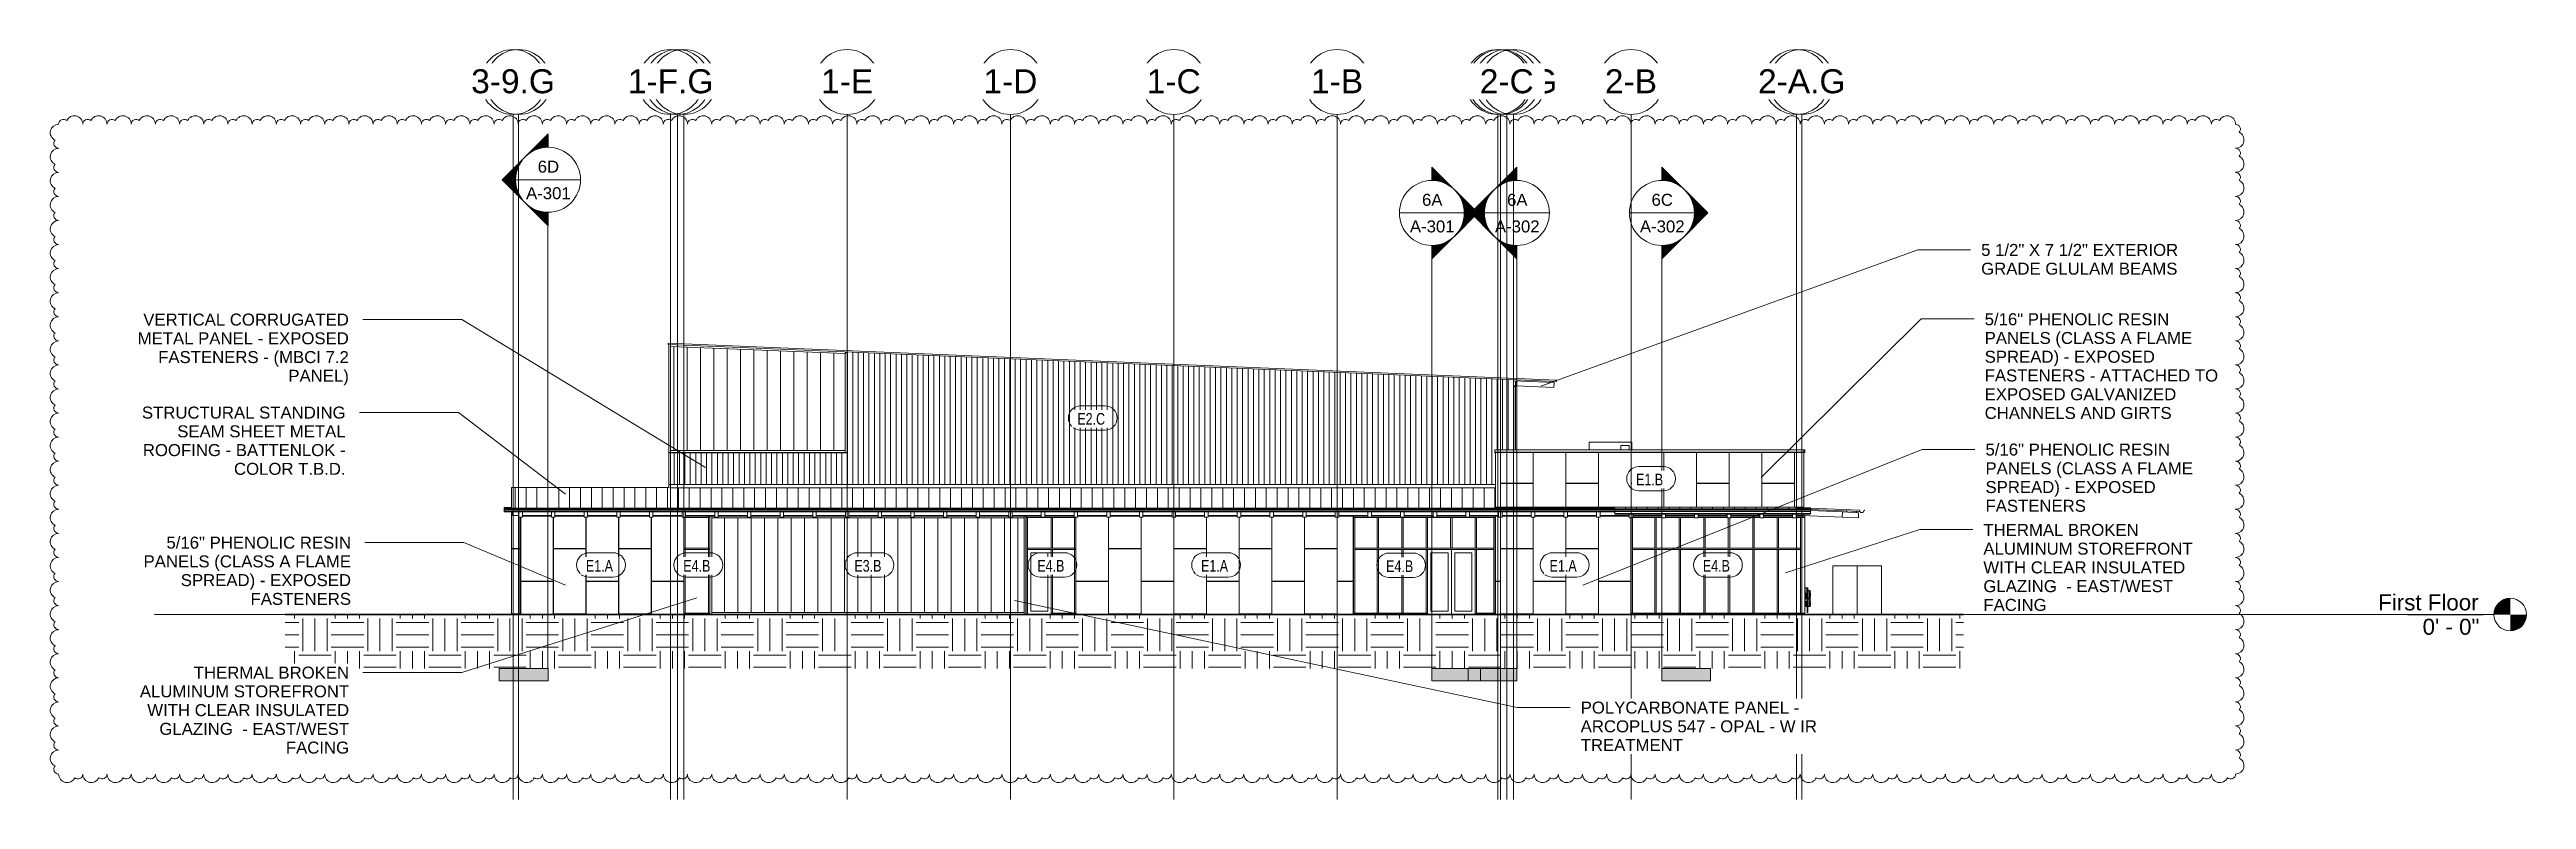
# Model space of a CAD drawing. Header units: inches. Extents: x 20207 to 40520, y -355 to 835.
# Drawn here: x 20207 to 23866, y -273 to 835 of the extents above; entities that cross this region are included whole.
import ezdxf

# ---------------------------------------------------------------- set-up
doc = ezdxf.new("R2010")
doc.units = ezdxf.units.IN
doc.header["$MEASUREMENT"] = 0
doc.linetypes.add('Grid Line 1_2_', pattern=[0.875, 0.5, -0.125, 0.125, -0.125])
doc.linetypes.add('Hidden 1_8_', pattern=[0.1875, 0.125, -0.0625])
for name, color, linetype, lineweight in [('A-ANNO-KEYN', 231, 'Continuous', 9), ('A-DOOR', 31, 'Continuous', 13), ('A-FLOR-LEVL', 51, 'Continuous', 9), ('A-GLAZ-CWMG', 51, 'Continuous', 13), ('A-ROOF', 132, 'Continuous', 13), ('A-ROOF-MCUT', 132, 'Continuous', 25), ('A-ROOF-OTLN', 132, 'Continuous', 9), ('A-ROOF-PATT', 132, 'Continuous', 13), ('A-SITE-ROAD', 130, 'Continuous', 13), ('A-WALL', 113, 'Continuous', 13), ('A-WALL-IDEN', 211, 'Continuous', 9), ('A-WALL-PATT', 111, 'Continuous', 13), ('C-TOPO', 7, 'Continuous', 13), ('E-ELEC-EQPM', 71, 'Continuous', 13), ('E-LITE-EQPM', 33, 'Continuous', 13), ('G-ANNO-REVC', 71, 'Continuous', 9), ('G-ANNO-SYMB', 111, 'Continuous', 9), ('I-WALL', 2, 'Continuous', 13), ('M-EQPM', 50, 'Continuous', 13), ('P-SANR-FIXT', 6, 'Continuous', 13), ('S-BEAM', 12, 'Continuous', 13), ('S-GRID', 1, 'Continuous', 9), ('S-GRID-IDEN', 1, 'Continuous', 9)]:
    doc.layers.add(name, color=color, linetype=linetype, lineweight=lineweight)
doc.styles.add('Arial', font='arial.ttf', dxfattribs={"height": 23.60479})
doc.styles.add('Arial_1', font='arial.ttf', dxfattribs={"height": 35.407186})
doc.styles.add('Arial_2', font='arial.ttf', dxfattribs={"height": 17.703593})
doc.styles.add('Century Gothic', font='GOTHIC.TTF', dxfattribs={"width": 0.8, "height": 17.245342})
pattern_1 = [(0, (21143.93, 1.12), (-193, 193), [48, -145]), (90, (21143.93, 1.12), (-193, 1e-14), [96, -97]), (180, (21191.93, 97.12), (-193, 193), [48, -145]), (90, (21191.93, 1.12), (-193, 1e-14), [96, -97]), (180, (21191.93, 97.62), (-193, 193), [48, -145]), (90, (21191.93, 97.62), (-193, 1e-14), [96, -97]), (0, (21143.93, 193.62), (-193, 193), [48, -145]), (90, (21143.93, 97.62), (-193, 1e-14), [96, -97]), (0, (21192.18, 48.88), (-193, 193), [48, -145]), (90, (21192.18, 0.75), (-193, 1e-14), [48.125, -144.875]), (90, (21240.18, 0.75), (-193, 1e-14), [48.125, -144.875]), (0, (21192.18, 145.38), (-193, 193), [48, -145]), (90, (21192.18, 49.38), (-193, 1e-14), [96, -97]), (180, (21240.18, 49.38), (-193, 193), [48, -145]), (90, (21240.18, 49.38), (-193, 1e-14), [96, -97]), (90, (21192.18, 145.88), (-193, 1e-14), [48, -145]), (180, (21240.18, 145.88), (-193, 193), [48, -145]), (90, (21240.18, 145.88), (-193, 1e-14), [48, -145]), (0, (21240.43, 1.12), (-193, 193), [48, -145]), (90, (21240.43, 1.12), (-193, 1e-14), [96, -97]), (180, (21288.43, 97.12), (-193, 193), [48, -145]), (90, (21288.43, 1.12), (-193, 1e-14), [96, -97]), (180, (21288.43, 97.62), (-193, 193), [48, -145]), (90, (21288.43, 97.62), (-193, 1e-14), [96, -97]), (0, (21240.43, 193.62), (-193, 193), [48, -145]), (90, (21240.43, 97.62), (-193, 1e-14), [96, -97]), (0, (21288.68, 48.88), (-193, 193), [48, -145]), (90, (21288.68, 0.75), (-193, 1e-14), [48.125, -144.875]), (90, (21336.68, 0.75), (-193, 1e-14), [48.125, -144.875]), (0, (21288.68, 145.38), (-193, 193), [48, -145]), (90, (21288.68, 49.38), (-193, 1e-14), [96, -97]), (180, (21336.68, 49.38), (-193, 193), [48, -145]), (90, (21336.68, 49.38), (-193, 1e-14), [96, -97]), (90, (21288.68, 145.88), (-193, 1e-14), [48, -145]), (180, (21336.68, 145.88), (-193, 193), [48, -145]), (90, (21336.68, 145.88), (-193, 1e-14), [48, -145])]

msp = doc.modelspace()

# ---------------------------------------------------------------- texts
at = {"layer": 'G-ANNO-SYMB', "char_height": 17.7, "attachment_point": 2, "line_spacing_factor": 0.938532, "style": 'Arial_2'}
for s, insert, width in [('6D', (20943.7, 670.5), 37.584), ('A-301', (20943.7, 631.3), 78.624), ('6A', (22249.4, 621.5), 36.072), ('6A', (22375, 621.5), 36.072), ('6C', (22589.2, 621.5), 37.584), ('A-301', (22249.4, 582.2), 78.624), ('A-302', (22375, 582.2), 78.624), ('A-302', (22589.2, 582.2), 78.624)]:
    msp.add_mtext(s, dxfattribs=dict(at, insert=insert, width=width))

# ---------------------------------------------------------------- blocks, each defined once
blk = doc.blocks.new('Rectangular Mullion - Profile_Polycarbonate_Upper and left-1872004-Elevation - West')
at = {"layer": 'A-GLAZ-CWMG'}
for p, q in [((22369.8, 336.8), (22372.3, 336.8)), ((22369.8, 243.5), (22369.8, 336.8)), ((22372.3, 336.8), (22372.3, 243.5))]:
    blk.add_line(p, q, dxfattribs=at)
blk = doc.blocks.new('Rectangular Mullion - Profile_Polycarbonate_Upper and left-1836397-Elevation - West')
at = {"layer": 'A-GLAZ-CWMG'}
for p, q in [((21185.1, 142.7), (21185.1, 145.5)), ((21185.1, 145.5), (21189.5, 145.5)), ((21185.1, 142.7), (21646.4, 142.7)), ((21194.6, 145.5), (21237.7, 145.5)), ((21242.9, 145.5), (21286, 145.5)), ((21291.1, 145.5), (21334.2, 145.5)), ((21339.4, 145.5), (21382.5, 145.5)), ((21387.6, 145.5), (21430.7, 145.5)), ((21435.9, 145.5), (21479, 145.5)), ((21484.1, 145.5), (21527.2, 145.5)), ((21532.4, 145.5), (21575.5, 145.5)), ((21580.6, 145.5), (21623.7, 145.5)), ((21628.9, 145.5), (21646.4, 145.5)), ((21646.4, 145.5), (21646.4, 142.7))]:
    blk.add_line(p, q, dxfattribs=at)
blk = doc.blocks.new('Rectangular Mullion - Profile_Polycarbonate_Lower-1836398-Elevation - West')
at = {"layer": 'A-GLAZ-CWMG'}
for p, q in [((21185.1, 0), (21185.1, 2.8)), ((21646.4, 2.8), (21185.1, 2.8)), ((21646.4, 2.8), (21646.4, 0))]:
    blk.add_line(p, q, dxfattribs=at)
blk = doc.blocks.new('Rectangular Mullion - Profile_Polycarbonate_Upper and left-1180549-Elevation - West')
at = {"layer": 'A-GLAZ-CWMG'}
for p, q in [((21646.4, 145.5), (21649.2, 145.5)), ((21646.4, 145.5), (21646.4, 0)), ((21649.2, 145.5), (21649.2, 0))]:
    blk.add_line(p, q, dxfattribs=at)
blk = doc.blocks.new('Rectangular Mullion - Profile_Polycarbonate_right-1180550-Elevation - West')
at = {"layer": 'A-GLAZ-CWMG'}
for p, q in [((21182.4, 145.5), (21185.1, 145.5)), ((21182.4, 0), (21182.4, 145.5)), ((21185.1, 0), (21185.1, 145.5))]:
    blk.add_line(p, q, dxfattribs=at)
blk = doc.blocks.new('Rectangular Mullion - Exterior 2_ x 4_5_-1142339-Elevation - West')
at = {"layer": 'A-GLAZ-CWMG'}
for p, q in [((21143.9, 97), (21143.9, 2)), ((21145.9, 97), (21145.9, 2)), ((21145.9, 2), (21143.9, 2))]:
    blk.add_line(p, q, dxfattribs=at)
blk = doc.blocks.new('Rectangular Mullion - Exterior 2_ x 4_5_-1142340-Elevation - West')
at = {"layer": 'A-GLAZ-CWMG'}
for p, q in [((21143.9, 143.5), (21145.9, 143.5)), ((21143.9, 143.5), (21143.9, 97)), ((21145.9, 143.5), (21145.9, 97))]:
    blk.add_line(p, q, dxfattribs=at)
blk = doc.blocks.new('Rectangular Mullion - Exterior 2_ x 4_5_-1146634-Elevation - West')
at = {"layer": 'A-GLAZ-CWMG'}
for p, q in [((21180.1, 145.5), (21182.1, 145.5)), ((21180.1, 97), (21180.1, 145.5)), ((21182.1, 97), (21182.1, 145.5))]:
    blk.add_line(p, q, dxfattribs=at)
blk = doc.blocks.new('Rectangular Mullion - Exterior 2_ x 4_5_-1146635-Elevation - West')
at = {"layer": 'A-GLAZ-CWMG'}
for p, q in [((21180.1, 0), (21180.1, 97)), ((21182.1, 0), (21182.1, 97))]:
    blk.add_line(p, q, dxfattribs=at)
blk = doc.blocks.new('Carrier_48TC_Standard_Efficiency_Gas_Heat_Electric_Cooling_Packaged_Rooftop_Unit_3_to_15_nominal_tons - 15 ton 48TC__16-873539-Elevation - West')
at = {"layer": 'M-EQPM'}
for p, q in [((22481.1, 254.7), (22544.4, 254.7)), ((22481.1, 243.5), (22481.1, 254.7)), ((22540.1, 249.6), (22528.2, 249.6)), ((22528.2, 249.6), (22528.2, 243.5)), ((22540.1, 243.5), (22540.1, 249.6)), ((22544.4, 254.7), (22544.4, 243.5))]:
    blk.add_line(p, q, dxfattribs=at)
blk = doc.blocks.new('Rectangular Mullion - Exterior 2_ x 4_5_-1142379-Elevation - West')
at = {"layer": 'A-GLAZ-CWMG'}
for p, q in [((22795.4, 2), (22795.4, 97)), ((22799.9, 97), (22799.9, 2)), ((22799.9, 2), (22795.4, 2))]:
    blk.add_line(p, q, dxfattribs=at)
blk = doc.blocks.new('Rectangular Mullion - Exterior 2_ x 4_5_-1142380-Elevation - West')
at = {"layer": 'A-GLAZ-CWMG'}
for p, q in [((22795.4, 143.5), (22799.9, 143.5)), ((22795.4, 97), (22795.4, 143.5)), ((22799.9, 143.5), (22799.9, 97))]:
    blk.add_line(p, q, dxfattribs=at)
blk = doc.blocks.new('Transformer-Dry-Type-Siemens - 6x6x6-1004770-Elevation - West')
at = {"layer": 'E-ELEC-EQPM'}
for p, q in [((22913.1, 72), (22877.1, 72)), ((22913.1, 72), (22877.1, 72)), ((22913.1, 0), (22913.1, 72)), ((22913.1, 0), (22913.1, 72))]:
    blk.add_line(p, q, dxfattribs=at)
blk = doc.blocks.new('Transformer-Dry-Type-Siemens - 6x3x6-1005805-Elevation - West')
at = {"layer": 'E-ELEC-EQPM'}
for p, q in [((22841.1, 72), (22841.1, 0)), ((22877.1, 72), (22841.1, 72)), ((22877.1, 72), (22841.1, 72)), ((22841.1, 72), (22841.1, 0)), ((22877.1, 0), (22877.1, 72)), ((22877.1, 0), (22877.1, 72))]:
    blk.add_line(p, q, dxfattribs=at)
blk = doc.blocks.new('Rectangular Mullion - Exterior 2_ x 4_5_-1135311-Elevation - West')
at = {"layer": 'A-GLAZ-CWMG'}
for p in [(22543.2, 0), (22579.2, 2)]:
    blk.add_line(p, (22543.2, 2), dxfattribs=at)
blk = doc.blocks.new('Rectangular Mullion - Exterior 2_ x 4_5_-1142387-Elevation - West')
at = {"layer": 'A-GLAZ-CWMG'}
for p, q in [((22793.4, 97), (22793.4, 2)), ((22795.4, 2), (22795.4, 97)), ((22795.4, 2), (22793.4, 2))]:
    blk.add_line(p, q, dxfattribs=at)
blk = doc.blocks.new('Rectangular Mullion - Exterior 2_ x 4_5_-1142388-Elevation - West')
at = {"layer": 'A-GLAZ-CWMG'}
for p, q in [((22793.4, 143.5), (22795.4, 143.5)), ((22793.4, 143.5), (22793.4, 97)), ((22795.4, 97), (22795.4, 143.5))]:
    blk.add_line(p, q, dxfattribs=at)
blk = doc.blocks.new('Rectangular Mullion - Exterior 2_ x 4_5_-1142371-Elevation - West')
at = {"layer": 'A-GLAZ-CWMG'}
for p, q in [((22543.2, 143), (22543.2, 97)), ((22545.2, 97), (22545.2, 143))]:
    blk.add_line(p, q, dxfattribs=at)
blk = doc.blocks.new('Rectangular Mullion - Exterior 2_ x 4_5_-1142372-Elevation - West')
at = {"layer": 'A-GLAZ-CWMG'}
for p, q in [((22543.2, 97), (22543.2, 2)), ((22545.2, 2), (22545.2, 97)), ((22545.2, 2), (22543.2, 2))]:
    blk.add_line(p, q, dxfattribs=at)
blk = doc.blocks.new('Rectangular Mullion - Exterior 2_ x 4_5_-1135317-Elevation - West')
at = {"layer": 'A-GLAZ-CWMG'}
for p, q in [((22579.2, 145.5), (22545.6, 145.5)), ((22545.6, 143.5), (22579.2, 143.5))]:
    blk.add_line(p, q, dxfattribs=at)
blk = doc.blocks.new('Rectangular Mullion - Exterior 2_ x 4_5_-769167-Elevation - West')
at = {"layer": 'A-GLAZ-CWMG'}
blk.add_line((22615.4, 2), (22579.2, 2), dxfattribs=at)
blk = doc.blocks.new('Rectangular Mullion - Exterior 2_ x 4_5_-1135305-Elevation - West')
at = {"layer": 'A-GLAZ-CWMG'}
for p, q in [((22615.4, 98), (22579.2, 98)), ((22579.2, 96), (22615.4, 96))]:
    blk.add_line(p, q, dxfattribs=at)
blk = doc.blocks.new('Rectangular Mullion - Exterior 2_ x 4_5_-827470-Elevation - West')
at = {"layer": 'A-GLAZ-CWMG'}
for p, q in [((22578.2, 96), (22580.2, 96)), ((22578.2, 96), (22578.2, 2)), ((22580.2, 2), (22580.2, 96)), ((22580.2, 2), (22578.2, 2))]:
    blk.add_line(p, q, dxfattribs=at)
blk = doc.blocks.new('Rectangular Mullion - Exterior 2_ x 4_5_-1142358-Elevation - West')
at = {"layer": 'A-GLAZ-CWMG'}
for p, q in [((22578.2, 143.5), (22580.2, 143.5)), ((22578.2, 143.5), (22578.2, 98)), ((22580.2, 98), (22580.2, 143.5)), ((22580.2, 98), (22578.2, 98))]:
    blk.add_line(p, q, dxfattribs=at)
blk = doc.blocks.new('Rectangular Mullion - Exterior 2_ x 4_5_-1135276-Elevation - West')
at = {"layer": 'A-GLAZ-CWMG'}
for p, q in [((22588.7, 145.5), (22579.2, 145.5)), ((22579.2, 143.5), (22588.7, 143.5)), ((22615.4, 145.5), (22593.9, 145.5)), ((22593.9, 143.5), (22615.4, 143.5))]:
    blk.add_line(p, q, dxfattribs=at)
blk = doc.blocks.new('Rectangular Mullion - Exterior 2_ x 4_5_-1135280-Elevation - West')
at = {"layer": 'A-GLAZ-CWMG'}
blk.add_line((22651.6, 2), (22615.4, 2), dxfattribs=at)
blk = doc.blocks.new('Rectangular Mullion - Exterior 2_ x 4_5_-1135281-Elevation - West')
at = {"layer": 'A-GLAZ-CWMG'}
for p, q in [((22651.6, 98), (22615.4, 98)), ((22615.4, 96), (22651.6, 96))]:
    blk.add_line(p, q, dxfattribs=at)
blk = doc.blocks.new('Rectangular Mullion - Exterior 2_ x 4_5_-1142343-Elevation - West')
at = {"layer": 'A-GLAZ-CWMG'}
for p, q in [((22614.4, 96), (22616.4, 96)), ((22614.4, 96), (22614.4, 2)), ((22616.4, 2), (22616.4, 96)), ((22616.4, 2), (22614.4, 2))]:
    blk.add_line(p, q, dxfattribs=at)
blk = doc.blocks.new('Rectangular Mullion - Exterior 2_ x 4_5_-1142344-Elevation - West')
at = {"layer": 'A-GLAZ-CWMG'}
for p, q in [((22614.4, 143.5), (22616.4, 143.5)), ((22614.4, 143.5), (22614.4, 98)), ((22616.4, 98), (22616.4, 143.5)), ((22616.4, 98), (22614.4, 98))]:
    blk.add_line(p, q, dxfattribs=at)
blk = doc.blocks.new('Rectangular Mullion - Exterior 2_ x 4_5_-V1-Elevation - West')
at = {"layer": 'A-GLAZ-CWMG'}
for p, q in [((22637, 145.5), (22615.4, 145.5)), ((22615.4, 143.5), (22637, 143.5)), ((22651.6, 145.5), (22642.1, 145.5)), ((22642.1, 143.5), (22651.6, 143.5))]:
    blk.add_line(p, q, dxfattribs=at)
blk = doc.blocks.new('Rectangular Mullion - Exterior 2_ x 4_5_-V2-Elevation - West')
at = {"layer": 'A-GLAZ-CWMG'}
for p, q in [((22685.2, 145.5), (22651.6, 145.5)), ((22651.6, 143.5), (22685.2, 143.5))]:
    blk.add_line(p, q, dxfattribs=at)
blk = doc.blocks.new('Rectangular Mullion - Exterior 2_ x 4_5_-V3-Elevation - West')
at = {"layer": 'A-GLAZ-CWMG'}
for p, q in [((22724, 145.5), (22690.4, 145.5)), ((22690.4, 143.5), (22724, 143.5))]:
    blk.add_line(p, q, dxfattribs=at)
blk = doc.blocks.new('Rectangular Mullion - Exterior 2_ x 4_5_-V4-Elevation - West')
at = {"layer": 'A-GLAZ-CWMG'}
for p, q in [((22686.8, 143), (22686.8, 98)), ((22688.8, 98), (22688.8, 143)), ((22688.8, 98), (22686.8, 98))]:
    blk.add_line(p, q, dxfattribs=at)
blk = doc.blocks.new('L-Angle - L2X2X3_16-1772653-Elevation - West')
at = {"layer": 'S-BEAM'}
for p, q in [((21134.8, 239.3), (21134.8, 239.5)), ((21134.8, 239.1), (21134.8, 239.3)), ((21384.7, 239.1), (21134.8, 239.1)), ((21134.8, 238.9), (21134.8, 239.1)), ((21134.8, 238.9), (21384.7, 238.9)), ((21384.7, 239.5), (21384.7, 239.3)), ((21384.7, 239.3), (21384.7, 239.1)), ((21384.7, 239.1), (21384.7, 238.9))]:
    blk.add_line(p, q, dxfattribs=at)
at = {"layer": 'S-BEAM', "linetype": 'Hidden 1_8_', "lineweight": 9}
blk.add_line((21384.7, 239.1), (21134.8, 239.1), dxfattribs=at)
blk = doc.blocks.new('Rectangular Mullion - Exterior 2_ x 4_5_-1146371-Elevation - West')
at = {"layer": 'A-GLAZ-CWMG'}
for p, q in [((22795.4, 145.5), (22795.4, 143.5)), ((22799.9, 145.5), (22795.4, 145.5)), ((22795.4, 143.5), (22799.9, 143.5)), ((22799.9, 143.5), (22799.9, 145.5))]:
    blk.add_line(p, q, dxfattribs=at)
blk = doc.blocks.new('Rectangular Mullion - Exterior 2_ x 4_5_-1135331-Elevation - West')
at = {"layer": 'A-GLAZ-CWMG'}
for p, q in [((22781.7, 145.5), (22760.2, 145.5)), ((22760.2, 143.5), (22781.7, 143.5)), ((22795.4, 145.5), (22786.9, 145.5)), ((22786.9, 143.5), (22795.4, 143.5)), ((22795.4, 145.5), (22795.4, 143.5))]:
    blk.add_line(p, q, dxfattribs=at)
blk = doc.blocks.new('Rectangular Mullion - Exterior 2_ x 4_5_-1973654-Elevation - West')
at = {"layer": 'A-GLAZ-CWMG'}
for q in [(22760.2, 2), (22795.4, 0)]:
    blk.add_line((22795.4, 2), q, dxfattribs=at)
blk = doc.blocks.new('Rectangular Mullion - Exterior 2_ x 4_5_-1135333-Elevation - West')
at = {"layer": 'A-GLAZ-CWMG'}
for p, q in [((22793.4, 98), (22760.2, 98)), ((22760.2, 96), (22793.4, 96)), ((22793.4, 98), (22793.4, 96))]:
    blk.add_line(p, q, dxfattribs=at)
blk = doc.blocks.new('Rectangular Mullion - Exterior 2_ x 4_5_-1135285-Elevation - West')
at = {"layer": 'A-GLAZ-CWMG'}
for p, q in [((22545.2, 96), (22545.2, 98)), ((22579.2, 98), (22545.2, 98)), ((22545.2, 96), (22579.2, 96))]:
    blk.add_line(p, q, dxfattribs=at)
blk = doc.blocks.new('Rectangular Mullion - Exterior 2_ x 4_5_-1146644-Elevation - West')
at = {"layer": 'A-GLAZ-CWMG'}
for p, q in [((21144.9, 2), (21182.1, 2)), ((21182.1, 2), (21182.1, 0))]:
    blk.add_line(p, q, dxfattribs=at)
blk = doc.blocks.new('Rectangular Mullion - Exterior 2_ x 4_5_-1146645-Elevation - West')
at = {"layer": 'A-GLAZ-CWMG'}
for p, q in [((21182.1, 98), (21144.9, 98)), ((21182.1, 96), (21144.9, 96)), ((21182.1, 98), (21182.1, 96))]:
    blk.add_line(p, q, dxfattribs=at)
blk = doc.blocks.new('Rectangular Mullion - Exterior 2_ x 4_5_-1146646-Elevation - West')
at = {"layer": 'A-GLAZ-CWMG'}
for p, q in [((21182.1, 143.5), (21144.9, 143.5)), ((21182.1, 145.5), (21146.4, 145.5)), ((21182.1, 145.5), (21182.1, 143.5))]:
    blk.add_line(p, q, dxfattribs=at)
blk = doc.blocks.new('Dimension Lumber - 5_5 x 7_5 Glulam-1777808-Elevation - West')
at = {"layer": 'S-BEAM'}
for p, q in [((22781.7, 148.9), (22781.7, 143)), ((22786.9, 157.4), (22786.9, 158.5)), ((22786.9, 143), (22786.9, 148.9)), ((22781.7, 143), (22786.9, 143))]:
    blk.add_line(p, q, dxfattribs=at)
blk = doc.blocks.new('Dimension Lumber - 5_5 x 7_5 Glulam-V5-Elevation - West')
at = {"layer": 'S-BEAM'}
for p, q in [((22733.5, 148.9), (22733.5, 143)), ((22738.6, 143), (22738.6, 148.9)), ((22733.5, 143), (22738.6, 143))]:
    blk.add_line(p, q, dxfattribs=at)
blk = doc.blocks.new('Dimension Lumber - 5_5 x 7_5 Glulam-1777807-Elevation - West')
at = {"layer": 'S-BEAM'}
for p, q in [((22497.4, 151.5), (22492.2, 151.5)), ((22492.2, 151.5), (22492.2, 144)), ((22497.4, 144), (22497.4, 151.5)), ((22492.2, 144), (22497.4, 144))]:
    blk.add_line(p, q, dxfattribs=at)
blk = doc.blocks.new('Dimension Lumber - 5_5 x 7_5 Glulam-1730133-Elevation - West')
at = {"layer": 'S-BEAM'}
for p, q in [((22855.3, 151.5), (22879.3, 150.5)), ((22879.3, 150.5), (22879, 143)), ((22879, 143), (22855, 144))]:
    blk.add_line(p, q, dxfattribs=at)
blk = doc.blocks.new('Dimension Lumber - 5_5 x 7_5 Glulam-1730092-Elevation - West')
at = {"layer": 'S-BEAM'}
for p, q in [((22369.6, 345.5), (22429.5, 343)), ((22369.6, 338), (22372.2, 337.9)), ((22372.8, 337.8), (22429.2, 335.5)), ((22429.5, 343), (22429.2, 335.5))]:
    blk.add_line(p, q, dxfattribs=at)
blk = doc.blocks.new('Dimension Lumber - 5_5 x 7_5 Glulam-1780657-Elevation - West')
at = {"layer": 'S-BEAM'}
for p, q in [((22855, 144), (22795.3, 146.5)), ((22808.3, 153.5), (22855.3, 151.5)), ((22855.3, 151.5), (22855, 144))]:
    blk.add_line(p, q, dxfattribs=at)
blk = doc.blocks.new('Door_Single_Storefront - one-1371400-Elevation - West')
at = {"layer": 'A-DOOR'}
for p, q in [((21656.4, 91), (21656.4, 5)), ((21656.4, 91), (21681.6, 91)), ((21681.6, 5), (21681.6, 91)), ((21656.4, 5), (21681.6, 5))]:
    blk.add_line(p, q, dxfattribs=at)
blk = doc.blocks.new('Rectangular Mullion - Exterior 2_ x 4_5_-1354323-Elevation - West')
at = {"layer": 'A-GLAZ-CWMG'}
for p, q in [((21649.4, 143.5), (21649.4, 145.5)), ((21672, 145.5), (21649.4, 145.5)), ((21649.4, 143.5), (21687.6, 143.5)), ((21687.6, 145.5), (21677.1, 145.5))]:
    blk.add_line(p, q, dxfattribs=at)
blk = doc.blocks.new('Rectangular Mullion - Exterior 2_ x 4_5_-1354324-Elevation - West')
at = {"layer": 'A-GLAZ-CWMG'}
for p, q in [((21720.2, 145.5), (21687.6, 145.5)), ((21687.6, 143.5), (21722.7, 143.5)), ((21722.7, 144), (21722.7, 143.5))]:
    blk.add_line(p, q, dxfattribs=at)
blk = doc.blocks.new('Rectangular Mullion - Exterior 2_ x 4_5_-1354325-Elevation - West')
at = {"layer": 'A-GLAZ-CWMG'}
for p, q in [((21686.6, 0), (21686.6, 2)), ((21722.7, 2), (21686.6, 2)), ((21722.7, 2), (21722.7, 0))]:
    blk.add_line(p, q, dxfattribs=at)
blk = doc.blocks.new('Rectangular Mullion - Exterior 2_ x 4_5_-1212758-Elevation - West')
at = {"layer": 'A-GLAZ-CWMG'}
for p, q in [((21720.7, 97), (21720.7, 0)), ((21722.7, 0), (21722.7, 97))]:
    blk.add_line(p, q, dxfattribs=at)
blk = doc.blocks.new('Rectangular Mullion - Exterior 2_ x 4_5_-1212759-Elevation - West')
at = {"layer": 'A-GLAZ-CWMG'}
for p, q in [((21720.7, 144), (21720.7, 97)), ((21722.7, 97), (21722.7, 144))]:
    blk.add_line(p, q, dxfattribs=at)
blk = doc.blocks.new('Rectangular Mullion - Exterior 2_ x 4_5_-V6-Elevation - West')
at = {"layer": 'A-GLAZ-CWMG'}
for p, q in [((21649.4, 143.5), (21651.4, 143.5)), ((21649.4, 143.5), (21649.4, 97)), ((21651.4, 97), (21651.4, 143.5))]:
    blk.add_line(p, q, dxfattribs=at)
blk = doc.blocks.new('Rectangular Mullion - Exterior 2_ x 4_5_-1305178-Elevation - West')
at = {"layer": 'A-GLAZ-CWMG'}
for p, q in [((21649.4, 97), (21649.4, 0)), ((21651.4, 0), (21651.4, 97))]:
    blk.add_line(p, q, dxfattribs=at)
blk = doc.blocks.new('Rectangular Mullion - Exterior 2_ x 4_5_-1354326-Elevation - West')
at = {"layer": 'A-GLAZ-CWMG'}
for p, q in [((21651.4, 96), (21651.4, 98)), ((21687.6, 98), (21651.4, 98)), ((21651.4, 96), (21687.6, 96))]:
    blk.add_line(p, q, dxfattribs=at)
blk = doc.blocks.new('Rectangular Mullion - Exterior 2_ x 4_5_-1354327-Elevation - West')
at = {"layer": 'A-GLAZ-CWMG'}
for p, q in [((21722.7, 98), (21687.6, 98)), ((21687.6, 96), (21722.7, 96)), ((21722.7, 98), (21722.7, 96))]:
    blk.add_line(p, q, dxfattribs=at)
blk = doc.blocks.new('gas_meter-250_cfh_2214 - gas_meter-250_cfh_2214-1353211-Elevation - West')
at = {"layer": 'P-SANR-FIXT'}
for p, q in [((22803.1, 39.5), (22799.9, 39.5)), ((22799.9, 38.5), (22803.1, 38.5)), ((22803.5, 39), (22803.2, 39)), ((22803.2, 38.3), (22803.2, 35.9)), ((22803.4, 38.1), (22803.4, 37.9)), ((22803.4, 37.9), (22803.4, 14.9)), ((22803.7, 38.1), (22803.7, 37.9)), ((22804.1, 37.9), (22804.1, 38.1)), ((22804.1, 14.9), (22804.1, 37.9)), ((22804.2, 35.9), (22804.2, 38.3)), ((22800.6, 31.9), (22799.9, 31.9)), ((22799.9, 24), (22800.6, 24)), ((22800, 35.6), (22800, 35.2)), ((22800, 35.2), (22800, 35.2)), ((22800, 35.2), (22802, 35.2)), ((22802, 35), (22800.1, 35)), ((22800.1, 35), (22800.2, 35)), ((22800.2, 35), (22800.2, 31.9)), ((22800.2, 35), (22802, 35)), ((22800.6, 30.9), (22800.6, 31.9)), ((22800.6, 31.9), (22801.6, 31.9)), ((22800.6, 25.6), (22800.6, 30.9)), ((22800.6, 24), (22800.6, 25.6)), ((22800.8, 24.1), (22800.8, 24.1)), ((22801.6, 31.9), (22801.6, 30.9)), ((22801.6, 30.9), (22801.6, 30.9)), ((22801.6, 30.9), (22801.6, 30.9)), ((22801.6, 30.9), (22801.6, 29.9)), ((22801.6, 29.9), (22801.6, 27.8)), ((22801.6, 27.8), (22801.6, 26.2)), ((22801.6, 26.2), (22801.6, 25.5)), ((22801.6, 25.5), (22801.6, 25)), ((22801.6, 25), (22801.6, 24)), ((22803.4, 24), (22801.6, 24)), ((22803.4, 35.8), (22802, 35.8)), ((22802, 35.2), (22803.4, 35.2)), ((22803.4, 35), (22802, 35)), ((22803.4, 35.9), (22803.2, 35.9)), ((22803.7, 14.9), (22803.4, 14.9)), ((22804.1, 14.9), (22803.7, 14.9)), ((22804.2, 35.9), (22804.1, 35.9)), ((22805.7, 35.8), (22804.1, 35.8)), ((22804.1, 35.2), (22805.7, 35.2)), ((22805.7, 35), (22804.1, 35)), ((22806, 24), (22804.1, 24)), ((22805.7, 35.2), (22807.7, 35.2)), ((22807.6, 35), (22805.7, 35)), ((22805.7, 35), (22807.2, 35)), ((22807.5, 34.5), (22806, 34.5)), ((22806, 33.7), (22806, 34.1)), ((22806, 33), (22806, 33.7)), ((22806, 32.6), (22806, 33)), ((22806, 32.2), (22807.5, 32.2)), ((22806, 30.9), (22806, 31.9)), ((22806, 31.9), (22807.1, 31.9)), ((22806, 29.8), (22806, 30.9)), ((22806, 30.9), (22806, 30.9)), ((22806, 27.8), (22806, 29.8)), ((22806, 26.3), (22806, 27.8)), ((22806, 25.5), (22806, 26.3)), ((22806, 24.9), (22806, 25.5)), ((22806, 24), (22806, 24.9)), ((22806.7, 24.1), (22806.8, 24.1)), ((22808.3, 31.9), (22807.1, 31.9)), ((22807.1, 31.9), (22807.1, 30.9)), ((22807.1, 30.9), (22807.1, 25.6)), ((22807.1, 25.6), (22807.1, 24)), ((22807.1, 24), (22808.3, 24)), ((22807.2, 34.5), (22807.2, 35)), ((22807.2, 31.9), (22807.2, 32.2)), ((22807.3, 35), (22807.6, 35)), ((22807.5, 33.7), (22807.5, 34.5)), ((22807.5, 33), (22807.5, 33.7)), ((22807.5, 32.2), (22807.5, 33)), ((22807.7, 35.2), (22807.7, 35.6)), ((22807.7, 35.2), (22807.7, 35.2)), ((22807.7, 34.2), (22807.7, 33.7)), ((22807.7, 33.7), (22807.7, 34.2)), ((22807.7, 33.7), (22807.7, 33)), ((22807.7, 33), (22807.7, 32.4)), ((22807.7, 32.4), (22807.7, 33)), ((22808.4, 25.6), (22808.4, 30.9))]:
    blk.add_line(p, q, dxfattribs=at)
at = {"layer": 'P-SANR-FIXT', "flags": 128}
for points in [[(22803.1, 39.5), (22803.2, 39.5), (22803.2, 39.5), (22803.2, 39.5), (22803.2, 39.5), (22803.3, 39.5), (22803.3, 39.5), (22803.3, 39.5), (22803.3, 39.5), (22803.3, 39.5), (22803.4, 39.5), (22803.4, 39.5), (22803.4, 39.5), (22803.4, 39.5), (22803.5, 39.5), (22803.5, 39.5), (22803.5, 39.5), (22803.5, 39.5), (22803.5, 39.5), (22803.6, 39.5), (22803.6, 39.5), (22803.6, 39.5), (22803.6, 39.5), (22803.6, 39.5), (22803.6, 39.5), (22803.6, 39.5), (22803.7, 39.5), (22803.7, 39.5), (22803.7, 39.5), (22803.7, 39.5), (22803.7, 39.5), (22803.7, 39.5), (22803.7, 39.5), (22803.7, 39.5), (22803.7, 39.5), (22803.7, 39.5), (22803.7, 39.5), (22803.7, 39.5), (22803.7, 39.5), (22803.7, 39.5)], [(22803.3, 38.5), (22803.3, 38.5), (22803.2, 38.5), (22803.2, 38.5), (22803.2, 38.5), (22803.2, 38.5), (22803.1, 38.5), (22803.1, 38.5)], [(22803.2, 39), (22803.2, 39), (22803.2, 39), (22803.2, 39), (22803.2, 39), (22803.2, 39), (22803.2, 39), (22803.2, 39), (22803.2, 39), (22803.2, 39), (22803.2, 38.9), (22803.2, 38.9), (22803.2, 38.9), (22803.2, 38.9), (22803.2, 38.9), (22803.2, 38.9), (22803.2, 38.9), (22803.2, 38.8), (22803.2, 38.8), (22803.2, 38.8), (22803.2, 38.8), (22803.2, 38.8), (22803.2, 38.7), (22803.2, 38.7), (22803.2, 38.7), (22803.2, 38.7), (22803.2, 38.6), (22803.2, 38.6), (22803.2, 38.6), (22803.2, 38.5), (22803.2, 38.5), (22803.2, 38.5), (22803.2, 38.5), (22803.2, 38.4), (22803.2, 38.4), (22803.2, 38.4), (22803.2, 38.3), (22803.2, 38.3), (22803.2, 38.3), (22803.2, 38.3), (22803.2, 38.3)], [(22803.4, 38.9), (22803.4, 38.9), (22803.4, 38.9), (22803.4, 38.9), (22803.4, 38.9), (22803.4, 38.9), (22803.4, 38.9), (22803.4, 39), (22803.4, 39), (22803.4, 39), (22803.4, 39), (22803.4, 39), (22803.4, 39), (22803.4, 39), (22803.4, 39.1), (22803.4, 39.1), (22803.4, 39.1), (22803.4, 39.1), (22803.5, 39.1), (22803.5, 39.1), (22803.5, 39.1), (22803.5, 39.1), (22803.5, 39.1), (22803.5, 39.2), (22803.5, 39.2), (22803.5, 39.2), (22803.6, 39.2), (22803.6, 39.2), (22803.6, 39.2), (22803.6, 39.2), (22803.6, 39.2), (22803.6, 39.2), (22803.6, 39.2), (22803.6, 39.2), (22803.7, 39.2), (22803.7, 39.2), (22803.7, 39.2), (22803.7, 39.2), (22803.7, 39.2), (22803.7, 39.2), (22803.7, 39.2)], [(22803.4, 38.1), (22803.4, 38.1), (22803.4, 38.2), (22803.4, 38.2), (22803.4, 38.2), (22803.4, 38.3), (22803.4, 38.3), (22803.4, 38.3), (22803.4, 38.3), (22803.4, 38.4), (22803.4, 38.4), (22803.4, 38.4), (22803.4, 38.5), (22803.4, 38.5), (22803.4, 38.5), (22803.4, 38.5), (22803.4, 38.6), (22803.4, 38.6), (22803.4, 38.6), (22803.4, 38.6), (22803.4, 38.6), (22803.4, 38.7), (22803.4, 38.7), (22803.4, 38.7), (22803.4, 38.7), (22803.4, 38.7), (22803.4, 38.8), (22803.4, 38.8), (22803.4, 38.8), (22803.4, 38.8), (22803.4, 38.8), (22803.4, 38.8), (22803.4, 38.8), (22803.4, 38.8), (22803.4, 38.8), (22803.4, 38.8), (22803.4, 38.8), (22803.4, 38.9), (22803.4, 38.9), (22803.4, 38.9)], [(22803.4, 38.9), (22803.4, 38.9), (22803.4, 38.9), (22803.4, 38.8), (22803.4, 38.8), (22803.4, 38.8), (22803.4, 38.8), (22803.4, 38.8), (22803.4, 38.8), (22803.4, 38.8), (22803.4, 38.8), (22803.4, 38.8), (22803.4, 38.7), (22803.4, 38.7), (22803.4, 38.7), (22803.4, 38.7), (22803.4, 38.7), (22803.4, 38.6), (22803.4, 38.6), (22803.4, 38.6), (22803.4, 38.6), (22803.4, 38.5), (22803.4, 38.5), (22803.4, 38.5), (22803.4, 38.4), (22803.4, 38.4), (22803.4, 38.4), (22803.4, 38.3), (22803.4, 38.3), (22803.4, 38.3), (22803.4, 38.2), (22803.4, 38.2), (22803.4, 38.1), (22803.4, 38.1), (22803.4, 38.1), (22803.4, 38), (22803.4, 38), (22803.4, 37.9), (22803.4, 37.9), (22803.4, 37.9), (22803.4, 37.9)], [(22803.7, 39.5), (22803.8, 39.5), (22803.8, 39.5), (22803.8, 39.5), (22803.8, 39.5), (22803.8, 39.5), (22803.9, 39.5), (22803.9, 39.5), (22803.9, 39.5), (22803.9, 39.5), (22803.9, 39.5), (22804, 39.5), (22804, 39.4), (22804, 39.4), (22804, 39.4), (22804, 39.4), (22804, 39.4), (22804.1, 39.4), (22804.1, 39.4), (22804.1, 39.4), (22804.1, 39.3), (22804.1, 39.3), (22804.1, 39.3), (22804.1, 39.3), (22804.1, 39.3), (22804.2, 39.3), (22804.2, 39.3), (22804.2, 39.2), (22804.2, 39.2), (22804.2, 39.2), (22804.2, 39.2), (22804.2, 39.2), (22804.2, 39.1), (22804.2, 39.1), (22804.2, 39.1), (22804.2, 39.1), (22804.2, 39.1), (22804.2, 39), (22804.2, 39), (22804.2, 39), (22804.2, 39), (22804.2, 39), (22804.2, 38.9), (22804.2, 38.9), (22804.2, 38.9), (22804.2, 38.9), (22804.2, 38.9)], [(22803.7, 39.2), (22803.8, 39.2), (22803.8, 39.2), (22803.8, 39.2), (22803.8, 39.2), (22803.8, 39.2), (22803.8, 39.2), (22803.8, 39.2), (22803.9, 39.2), (22803.9, 39.2), (22803.9, 39.2), (22803.9, 39.2), (22803.9, 39.2), (22803.9, 39.2), (22803.9, 39.2), (22804, 39.2), (22804, 39.2), (22804, 39.1), (22804, 39.1), (22804, 39.1), (22804, 39.1), (22804, 39.1), (22804, 39.1), (22804, 39.1), (22804, 39.1), (22804.1, 39.1), (22804.1, 39), (22804.1, 39), (22804.1, 39), (22804.1, 39), (22804.1, 39), (22804.1, 39), (22804.1, 39), (22804.1, 38.9), (22804.1, 38.9), (22804.1, 38.9), (22804.1, 38.9), (22804.1, 38.9), (22804.1, 38.9), (22804.1, 38.9), (22804.1, 38.9)], [(22804.1, 38.9), (22804.1, 38.9), (22804.1, 38.9), (22804.1, 38.8), (22804.1, 38.8), (22804.1, 38.8), (22804.1, 38.8), (22804.1, 38.8), (22804.1, 38.8), (22804.1, 38.8), (22804.1, 38.8), (22804.1, 38.8), (22804.1, 38.8), (22804.1, 38.8), (22804.1, 38.7), (22804.1, 38.7), (22804.1, 38.7), (22804.1, 38.7), (22804.1, 38.7), (22804.1, 38.6), (22804.1, 38.6), (22804.1, 38.6), (22804.1, 38.6), (22804.1, 38.6), (22804.1, 38.5), (22804.1, 38.5), (22804.1, 38.5), (22804.1, 38.5), (22804.1, 38.4), (22804.1, 38.4), (22804.1, 38.4), (22804.1, 38.3), (22804.1, 38.3), (22804.1, 38.3), (22804.1, 38.3), (22804.1, 38.2), (22804.1, 38.2), (22804.1, 38.2), (22804.1, 38.1), (22804.1, 38.1), (22804.1, 38.1)], [(22804.1, 37.9), (22804.1, 37.9), (22804.1, 37.9), (22804.1, 38), (22804.1, 38), (22804.1, 38.1), (22804.1, 38.1), (22804.1, 38.1), (22804.1, 38.2), (22804.1, 38.2), (22804.1, 38.2), (22804.1, 38.3), (22804.1, 38.3), (22804.1, 38.4), (22804.1, 38.4), (22804.1, 38.4), (22804.1, 38.5), (22804.1, 38.5), (22804.1, 38.5), (22804.1, 38.5), (22804.1, 38.6), (22804.1, 38.6), (22804.1, 38.6), (22804.1, 38.7), (22804.1, 38.7), (22804.1, 38.7), (22804.1, 38.7), (22804.1, 38.7), (22804.1, 38.8), (22804.1, 38.8), (22804.1, 38.8), (22804.1, 38.8), (22804.1, 38.8), (22804.1, 38.8), (22804.1, 38.8), (22804.1, 38.8), (22804.1, 38.8), (22804.1, 38.9), (22804.1, 38.9), (22804.1, 38.9)], [(22804.2, 38.3), (22804.2, 38.3), (22804.2, 38.3), (22804.2, 38.3), (22804.2, 38.4), (22804.2, 38.4), (22804.2, 38.4), (22804.2, 38.5), (22804.2, 38.5), (22804.2, 38.5), (22804.2, 38.5), (22804.2, 38.6), (22804.2, 38.6), (22804.2, 38.6), (22804.2, 38.6), (22804.2, 38.7), (22804.2, 38.7), (22804.2, 38.7), (22804.2, 38.7), (22804.2, 38.8), (22804.2, 38.8), (22804.2, 38.8), (22804.2, 38.8), (22804.2, 38.8), (22804.2, 38.9), (22804.2, 38.9), (22804.2, 38.9), (22804.2, 38.9), (22804.2, 38.9), (22804.2, 38.9), (22804.2, 38.9), (22804.2, 39), (22804.2, 39), (22804.2, 39), (22804.2, 39), (22804.2, 39), (22804.2, 39), (22804.2, 39), (22804.2, 39), (22804.2, 39)], [(22804.2, 38.8), (22804.2, 38.8), (22804.2, 38.8), (22804.2, 38.8), (22804.2, 38.7)], [(22800, 35.6), (22800, 35.6), (22800, 35.6), (22800, 35.6), (22800, 35.6), (22800, 35.6), (22800, 35.7), (22800, 35.7), (22800, 35.7), (22800, 35.7), (22800, 35.7), (22800, 35.7), (22800, 35.7), (22800, 35.7), (22800, 35.7), (22800, 35.7), (22800, 35.7), (22800, 35.7), (22800, 35.8), (22800, 35.8), (22800, 35.8), (22800, 35.8), (22800.1, 35.8), (22800.1, 35.8), (22800.1, 35.8), (22800.1, 35.8), (22800.1, 35.8), (22800.1, 35.8), (22800.1, 35.8), (22800.1, 35.8), (22800.1, 35.8), (22800.1, 35.8), (22800.1, 35.8), (22800.1, 35.8), (22800.2, 35.8), (22800.2, 35.8), (22800.2, 35.8), (22800.2, 35.8), (22800.2, 35.8), (22800.2, 35.8), (22800.2, 35.8)], [(22800.1, 35), (22800.1, 35), (22800.1, 35), (22800.1, 35), (22800.1, 35), (22800.1, 35), (22800.1, 35), (22800.1, 35), (22800.1, 35), (22800.1, 35), (22800, 35), (22800, 35.1), (22800, 35.1), (22800, 35.1), (22800, 35.1), (22800, 35.1), (22800, 35.1), (22800, 35.1), (22800, 35.1), (22800, 35.1), (22800, 35.1), (22800, 35.1), (22800, 35.1), (22800, 35.2), (22800, 35.2), (22800, 35.2), (22800, 35.2), (22800, 35.2)], [(22807.5, 35.8), (22807.5, 35.8), (22807.5, 35.8), (22807.5, 35.8), (22807.5, 35.8), (22807.5, 35.8), (22807.5, 35.8), (22807.6, 35.8), (22807.6, 35.8), (22807.6, 35.8), (22807.6, 35.8), (22807.6, 35.8), (22807.6, 35.8), (22807.6, 35.8), (22807.6, 35.8), (22807.6, 35.8), (22807.6, 35.8), (22807.6, 35.8), (22807.6, 35.8), (22807.6, 35.8), (22807.7, 35.8), (22807.7, 35.8), (22807.7, 35.7), (22807.7, 35.7), (22807.7, 35.7), (22807.7, 35.7), (22807.7, 35.7), (22807.7, 35.7), (22807.7, 35.7), (22807.7, 35.7), (22807.7, 35.7), (22807.7, 35.7), (22807.7, 35.7), (22807.7, 35.7), (22807.7, 35.6), (22807.7, 35.6), (22807.7, 35.6), (22807.7, 35.6), (22807.7, 35.6), (22807.7, 35.6), (22807.7, 35.6)], [(22807.5, 34.5), (22807.5, 34.4), (22807.5, 34.4), (22807.6, 34.4), (22807.6, 34.4), (22807.6, 34.4), (22807.7, 34.3), (22807.7, 34.3), (22807.7, 34.3), (22807.7, 34.2)], [(22807.7, 32.4), (22807.7, 32.4), (22807.7, 32.4), (22807.7, 32.4), (22807.6, 32.3), (22807.6, 32.3), (22807.6, 32.3), (22807.5, 32.3), (22807.5, 32.2), (22807.5, 32.2)], [(22807.7, 35.2), (22807.7, 35.2), (22807.7, 35.2), (22807.7, 35.2), (22807.7, 35.1), (22807.7, 35.1), (22807.7, 35.1), (22807.7, 35.1), (22807.7, 35.1), (22807.7, 35.1), (22807.7, 35.1), (22807.7, 35.1), (22807.7, 35.1), (22807.7, 35.1), (22807.7, 35.1), (22807.7, 35.1), (22807.6, 35), (22807.6, 35), (22807.6, 35), (22807.6, 35), (22807.6, 35), (22807.6, 35), (22807.6, 35), (22807.6, 35), (22807.6, 35), (22807.6, 35), (22807.6, 35), (22807.6, 35)], [(22808.3, 31.9), (22808.3, 31.9), (22808.3, 31.9), (22808.3, 31.9), (22808.3, 31.9), (22808.3, 31.9), (22808.3, 31.9), (22808.3, 31.9), (22808.3, 31.9), (22808.4, 31.9), (22808.4, 31.9), (22808.4, 31.9), (22808.4, 31.9), (22808.4, 31.9), (22808.4, 31.9), (22808.4, 31.9), (22808.4, 31.9), (22808.4, 31.9), (22808.4, 31.8), (22808.4, 31.8), (22808.4, 31.8), (22808.4, 31.8), (22808.4, 31.8), (22808.4, 31.8), (22808.4, 31.8), (22808.4, 31.8), (22808.4, 31.8), (22808.4, 31.8), (22808.4, 31.8), (22808.4, 31.8), (22808.4, 31.8), (22808.4, 31.8), (22808.4, 31.8), (22808.4, 31.8), (22808.4, 31.8), (22808.4, 31.8), (22808.4, 31.8), (22808.4, 31.8), (22808.4, 31.8), (22808.4, 31.8), (22808.4, 31.8)], [(22808.4, 24.1), (22808.4, 24.1), (22808.4, 24.1), (22808.4, 24.1), (22808.4, 24.1), (22808.4, 24.1), (22808.4, 24.1), (22808.4, 24.1), (22808.4, 24.1), (22808.4, 24.1), (22808.4, 24.1), (22808.4, 24.1), (22808.4, 24.1), (22808.4, 24.1), (22808.4, 24.1), (22808.4, 24.1), (22808.4, 24), (22808.4, 24), (22808.4, 24), (22808.4, 24), (22808.4, 24), (22808.4, 24), (22808.4, 24), (22808.4, 24), (22808.4, 24), (22808.4, 24), (22808.4, 24), (22808.4, 24), (22808.4, 24), (22808.4, 24), (22808.4, 24), (22808.3, 24), (22808.3, 24), (22808.3, 24), (22808.3, 24), (22808.3, 24), (22808.3, 24), (22808.3, 24), (22808.3, 24), (22808.3, 24)]]:
    blk.add_lwpolyline(points, dxfattribs=at)
at = {"layer": 'P-SANR-FIXT'}
for points, knots in [([(22801.6, 30.9), (22801.5, 31), (22801.5, 31.1), (22801.5, 31.2), (22801.4, 31.3), (22801.3, 31.4), (22801.3, 31.5), (22801.2, 31.5), (22801.1, 31.6), (22801.1, 31.7), (22801, 31.7), (22801, 31.7), (22800.9, 31.7), (22800.9, 31.8), (22800.8, 31.8), (22800.7, 31.8), (22800.6, 31.9), (22800.6, 31.9)], [0, 0, 0, 0, 0.1, 0.15, 0.2, 0.3, 0.35, 0.4, 0.475, 0.55, 0.5875, 0.60625, 0.625, 0.7, 0.775, 0.85, 1, 1, 1, 1]), ([(22800.6, 24), (22800.6, 24), (22800.7, 24), (22800.8, 24.1), (22800.8, 24.1), (22800.9, 24.1), (22800.9, 24.1), (22801, 24.2), (22801, 24.2), (22801.1, 24.3), (22801.1, 24.3), (22801.2, 24.3), (22801.2, 24.4), (22801.3, 24.4), (22801.3, 24.5), (22801.4, 24.6), (22801.5, 24.7), (22801.5, 24.8), (22801.5, 24.9), (22801.6, 25)], [0, 0, 0, 0, 0.1, 0.2, 0.25, 0.3, 0.35, 0.4, 0.45, 0.5, 0.55, 0.575, 0.6, 0.65, 0.7, 0.8, 0.85, 0.9, 1, 1, 1, 1]), ([(22801.4, 31.3), (22801.4, 31.3), (22801.4, 31.3), (22801.3, 31.4), (22801.3, 31.4), (22801.3, 31.4), (22801.3, 31.4), (22801.3, 31.5), (22801.2, 31.5), (22801.2, 31.5), (22801.2, 31.5), (22801.2, 31.5)], [0.1823297, 0.1823297, 0.1823297, 0.1823297, 0.1875, 0.21875, 0.234375, 0.25, 0.265625, 0.28125, 0.3125, 0.34375, 0.375, 0.375, 0.375, 0.375]), ([(22801.2, 31.5), (22801.2, 31.5), (22801.2, 31.5), (22801.2, 31.5), (22801.3, 31.5), (22801.3, 31.4), (22801.3, 31.4), (22801.3, 31.4)], [0.625, 0.625, 0.625, 0.625, 0.65625, 0.6875, 0.71875, 0.734375, 0.75, 0.75, 0.75, 0.75]), ([(22801.3, 27.8), (22801.3, 28), (22801.3, 28.3), (22801.4, 28.6), (22801.4, 28.9), (22801.4, 29), (22801.4, 29.1), (22801.4, 29.2), (22801.4, 29.2)], [0, 0, 0, 0, 0.25, 0.375, 0.5, 0.5625, 0.625, 0.6413922, 0.6413922, 0.6413922, 0.6413922]), ([(22801.4, 26.9), (22801.4, 27), (22801.4, 27.1), (22801.4, 27.3), (22801.4, 27.6), (22801.3, 27.7), (22801.3, 27.8)], [0.4590176, 0.4590176, 0.4590176, 0.4590176, 0.5, 0.6666667, 0.8333333, 1, 1, 1, 1]), ([(22801.3, 24.4), (22801.3, 24.4), (22801.3, 24.5), (22801.3, 24.5), (22801.4, 24.5), (22801.4, 24.6)], [0.8, 0.8, 0.8, 0.8, 0.825, 0.85, 0.86115606, 0.86115606, 0.86115606, 0.86115606]), ([(22801.6, 30.9), (22801.5, 31), (22801.5, 31), (22801.5, 31.1), (22801.5, 31.2), (22801.4, 31.2)], [0, 0, 0, 0, 0.0625, 0.09375, 0.125, 0.125, 0.125, 0.125]), ([(22801.5, 29.3), (22801.5, 29.3), (22801.5, 29.4), (22801.5, 29.6), (22801.5, 29.8), (22801.6, 29.9)], [0.6893474, 0.6893474, 0.6893474, 0.6893474, 0.75, 0.875, 1, 1, 1, 1]), ([(22807.1, 31.9), (22807, 31.9), (22807, 31.9), (22806.9, 31.9), (22806.9, 31.9), (22806.8, 31.8), (22806.8, 31.8), (22806.7, 31.8), (22806.7, 31.8), (22806.6, 31.8), (22806.6, 31.8), (22806.5, 31.7), (22806.5, 31.7), (22806.5, 31.7), (22806.4, 31.6), (22806.4, 31.6), (22806.3, 31.6), (22806.3, 31.5), (22806.3, 31.5), (22806.2, 31.4), (22806.2, 31.4), (22806.1, 31.3), (22806.1, 31.3), (22806.1, 31.2), (22806, 31.1), (22806, 31), (22806, 30.9)], [0, 0, 0, 0, 0.142857, 0.214286, 0.25, 0.285714, 0.321429, 0.357143, 0.392857, 0.428571, 0.464286, 0.5, 0.535714, 0.571429, 0.607143, 0.642857, 0.678571, 0.696429, 0.714286, 0.75, 0.785714, 0.821429, 0.857143, 0.892857, 0.928571, 1, 1, 1, 1]), ([(22806.1, 31.2), (22806.1, 31.2), (22806.1, 31.2), (22806, 31.1), (22806, 31), (22806, 30.9)], [0.875, 0.875, 0.875, 0.875, 0.90625, 0.9375, 1, 1, 1, 1]), ([(22806, 29.8), (22806, 29.7), (22806, 29.6), (22806, 29.4), (22806.1, 29.3), (22806.1, 29.2)], [0, 0, 0, 0, 0.125, 0.25, 0.3090159, 0.3090159, 0.3090159, 0.3090159]), ([(22806, 24.9), (22806, 24.9), (22806, 24.8), (22806.1, 24.7), (22806.1, 24.6), (22806.2, 24.5), (22806.2, 24.4), (22806.3, 24.4), (22806.3, 24.3), (22806.3, 24.3), (22806.3, 24.3), (22806.4, 24.3), (22806.4, 24.2), (22806.5, 24.2), (22806.5, 24.2), (22806.5, 24.1), (22806.6, 24.1), (22806.6, 24.1), (22806.7, 24.1), (22806.7, 24.1), (22806.8, 24), (22806.8, 24), (22806.9, 24), (22806.9, 24), (22807, 24), (22807, 24), (22807.1, 24), (22807.1, 24)], [0, 0, 0, 0, 0.083333, 0.125, 0.166667, 0.208333, 0.25, 0.291667, 0.3125, 0.333333, 0.354167, 0.375, 0.416667, 0.458333, 0.479167, 0.5, 0.520833, 0.541667, 0.583333, 0.625, 0.666667, 0.708333, 0.75, 0.791667, 0.833333, 0.916667, 1, 1, 1, 1]), ([(22806.3, 31.5), (22806.3, 31.5), (22806.3, 31.5), (22806.2, 31.5), (22806.2, 31.5), (22806.2, 31.4), (22806.2, 31.4), (22806.2, 31.4), (22806.2, 31.4), (22806.1, 31.3), (22806.1, 31.3), (22806.1, 31.3)], [0.625, 0.625, 0.625, 0.625, 0.65625, 0.6875, 0.71875, 0.734375, 0.75, 0.765625, 0.78125, 0.8125, 0.8259982, 0.8259982, 0.8259982, 0.8259982]), ([(22806.1, 29.1), (22806.1, 29.1), (22806.1, 29.1), (22806.1, 29), (22806.1, 28.9), (22806.1, 28.7), (22806.1, 28.6), (22806.2, 28.3), (22806.2, 28), (22806.2, 27.8)], [0.3581675, 0.3581675, 0.3581675, 0.3581675, 0.375, 0.4375, 0.5, 0.5625, 0.625, 0.75, 1, 1, 1, 1]), ([(22806.2, 27.8), (22806.2, 27.7), (22806.1, 27.6), (22806.1, 27.3), (22806.1, 27.1), (22806.1, 27), (22806.1, 27)], [0, 0, 0, 0, 0.1666667, 0.3333333, 0.5, 0.5353364, 0.5353364, 0.5353364, 0.5353364]), ([(22806.2, 31.4), (22806.2, 31.4), (22806.2, 31.4), (22806.2, 31.5), (22806.2, 31.5), (22806.3, 31.5), (22806.3, 31.5), (22806.3, 31.5)], [0.25, 0.25, 0.25, 0.25, 0.265625, 0.28125, 0.3125, 0.34375, 0.375, 0.375, 0.375, 0.375]), ([(22806.2, 24.5), (22806.2, 24.5), (22806.2, 24.5), (22806.2, 24.4), (22806.2, 24.4), (22806.2, 24.4)], [0.14801628, 0.14801628, 0.14801628, 0.14801628, 0.15, 0.175, 0.2, 0.2, 0.2, 0.2])]:
    blk.add_open_spline(points, degree=3, knots=knots, dxfattribs=at)
for points in [[(22801.4, 24.7), (22801.5, 24.7), (22801.5, 24.8), (22801.5, 24.9), (22801.6, 25)], [(22801.6, 26.2), (22801.5, 26.3), (22801.5, 26.5), (22801.5, 26.6), (22801.5, 26.7)], [(22806.1, 26.8), (22806, 26.7), (22806, 26.5), (22806, 26.4), (22806, 26.3)], [(22806, 24.9), (22806, 24.9), (22806, 24.8), (22806.1, 24.7), (22806.1, 24.6)]]:
    blk.add_open_spline(points, degree=3, dxfattribs=at)
blk = doc.blocks.new('gas_meter-250_cfh_2214 - gas_meter-250_cfh_2214-V7-Elevation - West')
at = {"layer": 'P-SANR-FIXT'}
for p, q in [((22800.6, 19.9), (22799.9, 19.9)), ((22799.9, 12), (22800.6, 12)), ((22800, 23.6), (22800, 23.2)), ((22800, 23.2), (22800, 23.2)), ((22800, 23.2), (22802, 23.2)), ((22802, 23), (22800.1, 23)), ((22800.1, 23), (22800.2, 23)), ((22800.2, 23), (22800.2, 19.9)), ((22800.2, 23), (22802, 23)), ((22800.6, 18.9), (22800.6, 19.9)), ((22800.6, 19.9), (22801.6, 19.9)), ((22800.6, 13.6), (22800.6, 18.9)), ((22800.6, 12), (22800.6, 13.6)), ((22800.8, 12.1), (22800.8, 12.1)), ((22801.6, 19.9), (22801.6, 18.9)), ((22801.6, 18.9), (22801.6, 18.9)), ((22801.6, 18.9), (22801.6, 18.9)), ((22801.6, 18.9), (22801.6, 17.9)), ((22801.6, 17.9), (22801.6, 15.8)), ((22801.6, 15.8), (22801.6, 14.2)), ((22801.6, 14.1), (22801.6, 13.5)), ((22801.6, 13.5), (22801.6, 13)), ((22801.6, 13), (22801.6, 12)), ((22803.4, 12), (22801.6, 12)), ((22803.4, 23.8), (22802, 23.8)), ((22802, 23.2), (22803.4, 23.2)), ((22803.4, 23), (22802, 23)), ((22803.2, 24), (22803.2, 23.9)), ((22803.4, 23.9), (22803.2, 23.9)), ((22803.4, 14.9), (22803.4, 2.9)), ((22803.7, 2.9), (22803.4, 2.9)), ((22804.1, 2.9), (22803.7, 2.9)), ((22804.2, 23.9), (22804.1, 23.9)), ((22805.7, 23.8), (22804.1, 23.8)), ((22804.1, 23.2), (22805.7, 23.2)), ((22805.7, 23), (22804.1, 23)), ((22804.1, 2.9), (22804.1, 14.9)), ((22806, 12), (22804.1, 12)), ((22804.2, 23.9), (22804.2, 24)), ((22805.7, 23.2), (22807.7, 23.2)), ((22807.6, 23), (22805.7, 23)), ((22805.7, 23), (22807.2, 23)), ((22807.5, 22.5), (22806, 22.5)), ((22806, 21.7), (22806, 22.1)), ((22806, 21), (22806, 21.7)), ((22806, 20.8), (22806, 21)), ((22806, 20.2), (22807.5, 20.2)), ((22806, 18.9), (22806, 19.9)), ((22806, 19.9), (22807.1, 19.9)), ((22806, 17.8), (22806, 18.9)), ((22806, 18.9), (22806, 18.9)), ((22806, 15.8), (22806, 17.8)), ((22806, 14.3), (22806, 15.8)), ((22806, 13.5), (22806, 14.3)), ((22806, 12.9), (22806, 13.5)), ((22806, 12), (22806, 12.9)), ((22806.7, 12.1), (22806.8, 12.1)), ((22808.3, 19.9), (22807.1, 19.9)), ((22807.1, 19.9), (22807.1, 18.9)), ((22807.1, 18.9), (22807.1, 13.6)), ((22807.1, 13.6), (22807.1, 12)), ((22807.1, 12), (22808.3, 12)), ((22807.2, 22.5), (22807.2, 23)), ((22807.2, 19.9), (22807.2, 20.2)), ((22807.3, 23), (22807.6, 23)), ((22807.5, 21.7), (22807.5, 22.5)), ((22807.5, 21), (22807.5, 21.7)), ((22807.5, 20.2), (22807.5, 21)), ((22807.7, 23.2), (22807.7, 23.6)), ((22807.7, 23.2), (22807.7, 23.2)), ((22807.7, 22.2), (22807.7, 21.7)), ((22807.7, 21.7), (22807.7, 22.2)), ((22807.7, 21.7), (22807.7, 21)), ((22807.7, 21), (22807.7, 20.4)), ((22807.7, 20.4), (22807.7, 21)), ((22808.4, 13.6), (22808.4, 18.9))]:
    blk.add_line(p, q, dxfattribs=at)
at = {"layer": 'P-SANR-FIXT', "flags": 128}
for points in [[(22800, 23.6), (22800, 23.6), (22800, 23.6), (22800, 23.6), (22800, 23.6), (22800, 23.6), (22800, 23.7), (22800, 23.7), (22800, 23.7), (22800, 23.7), (22800, 23.7), (22800, 23.7), (22800, 23.7), (22800, 23.7), (22800, 23.7), (22800, 23.7), (22800, 23.7), (22800, 23.7), (22800, 23.8), (22800, 23.8), (22800, 23.8), (22800, 23.8), (22800.1, 23.8), (22800.1, 23.8), (22800.1, 23.8), (22800.1, 23.8), (22800.1, 23.8), (22800.1, 23.8), (22800.1, 23.8), (22800.1, 23.8), (22800.1, 23.8), (22800.1, 23.8), (22800.1, 23.8), (22800.1, 23.8), (22800.2, 23.8), (22800.2, 23.8), (22800.2, 23.8), (22800.2, 23.8), (22800.2, 23.8), (22800.2, 23.8), (22800.2, 23.8)], [(22800.1, 23), (22800.1, 23), (22800.1, 23), (22800.1, 23), (22800.1, 23), (22800.1, 23), (22800.1, 23), (22800.1, 23), (22800.1, 23), (22800.1, 23), (22800, 23), (22800, 23.1), (22800, 23.1), (22800, 23.1), (22800, 23.1), (22800, 23.1), (22800, 23.1), (22800, 23.1), (22800, 23.1), (22800, 23.1), (22800, 23.1), (22800, 23.1), (22800, 23.1), (22800, 23.2), (22800, 23.2), (22800, 23.2), (22800, 23.2), (22800, 23.2)], [(22807.5, 23.8), (22807.5, 23.8), (22807.5, 23.8), (22807.5, 23.8), (22807.5, 23.8), (22807.5, 23.8), (22807.5, 23.8), (22807.6, 23.8), (22807.6, 23.8), (22807.6, 23.8), (22807.6, 23.8), (22807.6, 23.8), (22807.6, 23.8), (22807.6, 23.8), (22807.6, 23.8), (22807.6, 23.8), (22807.6, 23.8), (22807.6, 23.8), (22807.6, 23.8), (22807.6, 23.8), (22807.7, 23.8), (22807.7, 23.8), (22807.7, 23.7), (22807.7, 23.7), (22807.7, 23.7), (22807.7, 23.7), (22807.7, 23.7), (22807.7, 23.7), (22807.7, 23.7), (22807.7, 23.7), (22807.7, 23.7), (22807.7, 23.7), (22807.7, 23.7), (22807.7, 23.7), (22807.7, 23.6), (22807.7, 23.6), (22807.7, 23.6), (22807.7, 23.6), (22807.7, 23.6), (22807.7, 23.6), (22807.7, 23.6)], [(22807.5, 22.5), (22807.5, 22.4), (22807.5, 22.4), (22807.6, 22.4), (22807.6, 22.4), (22807.6, 22.4), (22807.7, 22.3), (22807.7, 22.3), (22807.7, 22.3), (22807.7, 22.2)], [(22807.7, 20.4), (22807.7, 20.4), (22807.7, 20.4), (22807.7, 20.4), (22807.6, 20.3), (22807.6, 20.3), (22807.6, 20.3), (22807.5, 20.3), (22807.5, 20.2), (22807.5, 20.2)], [(22807.7, 23.2), (22807.7, 23.2), (22807.7, 23.2), (22807.7, 23.2), (22807.7, 23.1), (22807.7, 23.1), (22807.7, 23.1), (22807.7, 23.1), (22807.7, 23.1), (22807.7, 23.1), (22807.7, 23.1), (22807.7, 23.1), (22807.7, 23.1), (22807.7, 23.1), (22807.7, 23.1), (22807.7, 23.1), (22807.6, 23), (22807.6, 23), (22807.6, 23), (22807.6, 23), (22807.6, 23), (22807.6, 23), (22807.6, 23), (22807.6, 23), (22807.6, 23), (22807.6, 23), (22807.6, 23), (22807.6, 23)], [(22808.3, 19.9), (22808.3, 19.9), (22808.3, 19.9), (22808.3, 19.9), (22808.3, 19.9), (22808.3, 19.9), (22808.3, 19.9), (22808.3, 19.9), (22808.3, 19.9), (22808.4, 19.9), (22808.4, 19.9), (22808.4, 19.9), (22808.4, 19.9), (22808.4, 19.9), (22808.4, 19.9), (22808.4, 19.9), (22808.4, 19.9), (22808.4, 19.9), (22808.4, 19.8), (22808.4, 19.8), (22808.4, 19.8), (22808.4, 19.8), (22808.4, 19.8), (22808.4, 19.8), (22808.4, 19.8), (22808.4, 19.8), (22808.4, 19.8), (22808.4, 19.8), (22808.4, 19.8), (22808.4, 19.8), (22808.4, 19.8), (22808.4, 19.8), (22808.4, 19.8), (22808.4, 19.8), (22808.4, 19.8), (22808.4, 19.8), (22808.4, 19.8), (22808.4, 19.8), (22808.4, 19.8), (22808.4, 19.8), (22808.4, 19.8)], [(22808.4, 12.1), (22808.4, 12.1), (22808.4, 12.1), (22808.4, 12.1), (22808.4, 12.1), (22808.4, 12.1), (22808.4, 12.1), (22808.4, 12.1), (22808.4, 12.1), (22808.4, 12.1), (22808.4, 12.1), (22808.4, 12.1), (22808.4, 12.1), (22808.4, 12.1), (22808.4, 12.1), (22808.4, 12.1), (22808.4, 12), (22808.4, 12), (22808.4, 12), (22808.4, 12), (22808.4, 12), (22808.4, 12), (22808.4, 12), (22808.4, 12), (22808.4, 12), (22808.4, 12), (22808.4, 12), (22808.4, 12), (22808.4, 12), (22808.4, 12), (22808.4, 12), (22808.3, 12), (22808.3, 12), (22808.3, 12), (22808.3, 12), (22808.3, 12), (22808.3, 12), (22808.3, 12), (22808.3, 12), (22808.3, 12)]]:
    blk.add_lwpolyline(points, dxfattribs=at)
at = {"layer": 'P-SANR-FIXT'}
for points, knots in [([(22801.6, 18.9), (22801.5, 19), (22801.5, 19.1), (22801.5, 19.2), (22801.4, 19.3), (22801.3, 19.4), (22801.3, 19.5), (22801.2, 19.5), (22801.1, 19.6), (22801.1, 19.7), (22801, 19.7), (22801, 19.7), (22800.9, 19.7), (22800.9, 19.8), (22800.8, 19.8), (22800.7, 19.8), (22800.6, 19.9), (22800.6, 19.9)], [0, 0, 0, 0, 0.1, 0.15, 0.2, 0.3, 0.35, 0.4, 0.475, 0.55, 0.5875, 0.60625, 0.625, 0.7, 0.775, 0.85, 1, 1, 1, 1]), ([(22800.6, 12), (22800.6, 12), (22800.7, 12), (22800.8, 12.1), (22800.8, 12.1), (22800.9, 12.1), (22800.9, 12.1), (22801, 12.2), (22801, 12.2), (22801.1, 12.3), (22801.1, 12.3), (22801.2, 12.3), (22801.2, 12.4), (22801.3, 12.4), (22801.3, 12.5), (22801.4, 12.6), (22801.5, 12.7), (22801.5, 12.8), (22801.5, 12.9), (22801.6, 13)], [0, 0, 0, 0, 0.1, 0.2, 0.25, 0.3, 0.35, 0.4, 0.45, 0.5, 0.55, 0.575, 0.6, 0.65, 0.7, 0.8, 0.85, 0.9, 1, 1, 1, 1]), ([(22801.4, 19.3), (22801.4, 19.3), (22801.4, 19.3), (22801.3, 19.4), (22801.3, 19.4), (22801.3, 19.4), (22801.3, 19.4), (22801.3, 19.5), (22801.2, 19.5), (22801.2, 19.5), (22801.2, 19.5), (22801.2, 19.5)], [0.1823297, 0.1823297, 0.1823297, 0.1823297, 0.1875, 0.21875, 0.234375, 0.25, 0.265625, 0.28125, 0.3125, 0.34375, 0.375, 0.375, 0.375, 0.375]), ([(22801.2, 19.5), (22801.2, 19.5), (22801.2, 19.5), (22801.2, 19.5), (22801.3, 19.5), (22801.3, 19.4), (22801.3, 19.4), (22801.3, 19.4)], [0.625, 0.625, 0.625, 0.625, 0.65625, 0.6875, 0.71875, 0.734375, 0.75, 0.75, 0.75, 0.75]), ([(22801.3, 15.8), (22801.3, 16), (22801.3, 16.3), (22801.4, 16.6), (22801.4, 16.9), (22801.4, 17), (22801.4, 17.1), (22801.4, 17.2), (22801.4, 17.2)], [0, 0, 0, 0, 0.25, 0.375, 0.5, 0.5625, 0.625, 0.6413922, 0.6413922, 0.6413922, 0.6413922]), ([(22801.4, 14.9), (22801.4, 15), (22801.4, 15.1), (22801.4, 15.3), (22801.4, 15.6), (22801.3, 15.7), (22801.3, 15.8)], [0.4590176, 0.4590176, 0.4590176, 0.4590176, 0.5, 0.6666667, 0.8333333, 1, 1, 1, 1]), ([(22801.3, 12.4), (22801.3, 12.4), (22801.3, 12.5), (22801.3, 12.5), (22801.4, 12.5), (22801.4, 12.6)], [0.8, 0.8, 0.8, 0.8, 0.825, 0.85, 0.86115606, 0.86115606, 0.86115606, 0.86115606]), ([(22801.6, 18.9), (22801.5, 19), (22801.5, 19), (22801.5, 19.1), (22801.5, 19.2), (22801.4, 19.2)], [0, 0, 0, 0, 0.0625, 0.09375, 0.125, 0.125, 0.125, 0.125]), ([(22801.5, 17.3), (22801.5, 17.3), (22801.5, 17.4), (22801.5, 17.6), (22801.5, 17.8), (22801.6, 17.9)], [0.6893474, 0.6893474, 0.6893474, 0.6893474, 0.75, 0.875, 1, 1, 1, 1]), ([(22807.1, 19.9), (22807, 19.9), (22807, 19.9), (22806.9, 19.9), (22806.9, 19.9), (22806.8, 19.8), (22806.8, 19.8), (22806.7, 19.8), (22806.7, 19.8), (22806.6, 19.8), (22806.6, 19.8), (22806.5, 19.7), (22806.5, 19.7), (22806.5, 19.7), (22806.4, 19.6), (22806.4, 19.6), (22806.3, 19.6), (22806.3, 19.5), (22806.3, 19.5), (22806.2, 19.4), (22806.2, 19.4), (22806.1, 19.3), (22806.1, 19.3), (22806.1, 19.2), (22806, 19.1), (22806, 19), (22806, 18.9)], [0, 0, 0, 0, 0.142857, 0.214286, 0.25, 0.285714, 0.321429, 0.357143, 0.392857, 0.428571, 0.464286, 0.5, 0.535714, 0.571429, 0.607143, 0.642857, 0.678571, 0.696429, 0.714286, 0.75, 0.785714, 0.821429, 0.857143, 0.892857, 0.928571, 1, 1, 1, 1]), ([(22806.1, 19.2), (22806.1, 19.2), (22806.1, 19.2), (22806, 19.1), (22806, 19), (22806, 18.9)], [0.875, 0.875, 0.875, 0.875, 0.90625, 0.9375, 1, 1, 1, 1]), ([(22806, 17.8), (22806, 17.7), (22806, 17.6), (22806, 17.4), (22806.1, 17.3), (22806.1, 17.2)], [0, 0, 0, 0, 0.125, 0.25, 0.3090159, 0.3090159, 0.3090159, 0.3090159]), ([(22806, 12.9), (22806, 12.9), (22806, 12.8), (22806.1, 12.7), (22806.1, 12.6), (22806.2, 12.5), (22806.2, 12.4), (22806.3, 12.4), (22806.3, 12.3), (22806.3, 12.3), (22806.3, 12.3), (22806.4, 12.3), (22806.4, 12.2), (22806.5, 12.2), (22806.5, 12.2), (22806.5, 12.1), (22806.6, 12.1), (22806.6, 12.1), (22806.7, 12.1), (22806.7, 12.1), (22806.8, 12), (22806.8, 12), (22806.9, 12), (22806.9, 12), (22807, 12), (22807, 12), (22807.1, 12), (22807.1, 12)], [0, 0, 0, 0, 0.083333, 0.125, 0.166667, 0.208333, 0.25, 0.291667, 0.3125, 0.333333, 0.354167, 0.375, 0.416667, 0.458333, 0.479167, 0.5, 0.520833, 0.541667, 0.583333, 0.625, 0.666667, 0.708333, 0.75, 0.791667, 0.833333, 0.916667, 1, 1, 1, 1]), ([(22806.3, 19.5), (22806.3, 19.5), (22806.3, 19.5), (22806.2, 19.5), (22806.2, 19.5), (22806.2, 19.4), (22806.2, 19.4), (22806.2, 19.4), (22806.2, 19.4), (22806.1, 19.3), (22806.1, 19.3), (22806.1, 19.3)], [0.625, 0.625, 0.625, 0.625, 0.65625, 0.6875, 0.71875, 0.734375, 0.75, 0.765625, 0.78125, 0.8125, 0.8259982, 0.8259982, 0.8259982, 0.8259982]), ([(22806.1, 17.1), (22806.1, 17.1), (22806.1, 17.1), (22806.1, 17), (22806.1, 16.9), (22806.1, 16.7), (22806.1, 16.6), (22806.2, 16.3), (22806.2, 16), (22806.2, 15.8)], [0.3581675, 0.3581675, 0.3581675, 0.3581675, 0.375, 0.4375, 0.5, 0.5625, 0.625, 0.75, 1, 1, 1, 1]), ([(22806.2, 15.8), (22806.2, 15.7), (22806.1, 15.6), (22806.1, 15.3), (22806.1, 15.1), (22806.1, 15), (22806.1, 15)], [0, 0, 0, 0, 0.1666667, 0.3333333, 0.5, 0.5353364, 0.5353364, 0.5353364, 0.5353364]), ([(22806.2, 19.4), (22806.2, 19.4), (22806.2, 19.4), (22806.2, 19.5), (22806.2, 19.5), (22806.3, 19.5), (22806.3, 19.5), (22806.3, 19.5)], [0.25, 0.25, 0.25, 0.25, 0.265625, 0.28125, 0.3125, 0.34375, 0.375, 0.375, 0.375, 0.375]), ([(22806.2, 12.5), (22806.2, 12.5), (22806.2, 12.5), (22806.2, 12.4), (22806.2, 12.4), (22806.2, 12.4)], [0.14801628, 0.14801628, 0.14801628, 0.14801628, 0.15, 0.175, 0.2, 0.2, 0.2, 0.2])]:
    blk.add_open_spline(points, degree=3, knots=knots, dxfattribs=at)
for points in [[(22801.4, 12.7), (22801.5, 12.7), (22801.5, 12.8), (22801.5, 12.9), (22801.6, 13)], [(22801.6, 14.2), (22801.5, 14.3), (22801.5, 14.5), (22801.5, 14.6), (22801.5, 14.7)], [(22806.1, 14.8), (22806, 14.7), (22806, 14.5), (22806, 14.4), (22806, 14.3)], [(22806, 12.9), (22806, 12.9), (22806, 12.8), (22806.1, 12.7), (22806.1, 12.6)]]:
    blk.add_open_spline(points, degree=3, dxfattribs=at)
blk = doc.blocks.new('HSS-Hollow Structural Section - HSS1-1_2X1-1_2X1_8 - Obsolete-1396620-Elevation - West')
at = {"layer": 'S-BEAM'}
for p, q in [((20878.6, 151.8), (20878.6, 152.7)), ((20878.6, 151.6), (20878.6, 151.8)), ((20878.6, 151.6), (22518.9, 151.6))]:
    blk.add_line(p, q, dxfattribs=at)
blk = doc.blocks.new('HSS-Hollow Structural Section - HSS1-1_2X1-1_2X1_8 - Obsolete-1672945-Elevation - West')
at = {"layer": 'S-BEAM'}
for p, q in [((22519.1, 152.1), (22518.9, 152.1)), ((22518.9, 151.8), (22518.9, 152.1)), ((22518.9, 152.1), (22518.9, 152.1)), ((22518.9, 150.8), (22518.9, 151.8)), ((22518.9, 150.6), (22518.9, 150.8)), ((22518.9, 150.6), (22519.1, 150.6))]:
    blk.add_line(p, q, dxfattribs=at)
blk = doc.blocks.new('Rectangular Mullion - Profile_Polycarbonate_Lower-1767616-Elevation - West')
at = {"layer": 'A-GLAZ-CWMG'}
for p, q in [((21124.3, 239.5), (21124.3, 242.2)), ((21124.3, 242.2), (21382.2, 242.2)), ((21124.3, 239.5), (21382.2, 239.5)), ((21382.2, 242.2), (21382.2, 239.5))]:
    blk.add_line(p, q, dxfattribs=at)
blk = doc.blocks.new('Rectangular Mullion - Profile_Polycarbonate_Upper and left-1987914-Elevation - West')
at = {"layer": 'A-GLAZ-CWMG'}
for p, q in [((21121.6, 399), (21121.6, 239.5)), ((21124.3, 396.1), (21124.3, 239.5)), ((21124.3, 239.5), (21121.6, 239.5))]:
    blk.add_line(p, q, dxfattribs=at)
blk = doc.blocks.new('Rectangular Mullion - Profile_Polycarbonate_right-1987915-Elevation - West')
at = {"layer": 'A-GLAZ-CWMG'}
for p, q in [((21384.9, 388), (21382.2, 385.4)), ((21382.2, 239.5), (21382.2, 385.4)), ((21384.9, 239.5), (21384.9, 388)), ((21384.9, 239.5), (21382.2, 239.5))]:
    blk.add_line(p, q, dxfattribs=at)
blk = doc.blocks.new('Rectangular Mullion - Profile_Polycarbonate_Upper and left-1987916-Elevation - West')
at = {"layer": 'A-GLAZ-CWMG'}
for q in [(21124.3, 396.1), (21384.9, 388)]:
    blk.add_line((21382.2, 385.4), q, dxfattribs=at)
blk = doc.blocks.new('Rectangular Mullion - Exterior 2_ x 4_5_-1135275-Elevation - West')
at = {"layer": 'A-GLAZ-CWMG'}
for p, q in [((22133.1, 143.5), (22133.1, 145.5)), ((22154.5, 145.5), (22133.1, 145.5)), ((22133.1, 143.5), (22169.1, 143.5)), ((22169.1, 145.5), (22159.6, 145.5))]:
    blk.add_line(p, q, dxfattribs=at)
blk = doc.blocks.new('Rectangular Mullion - Exterior 2_ x 4_5_-V8-Elevation - West')
at = {"layer": 'A-GLAZ-CWMG'}
for p, q in [((22202.7, 145.5), (22169.1, 145.5)), ((22169.1, 143.5), (22205.3, 143.5))]:
    blk.add_line(p, q, dxfattribs=at)
blk = doc.blocks.new('Rectangular Mullion - Exterior 2_ x 4_5_-1135330-Elevation - West')
at = {"layer": 'A-GLAZ-CWMG'}
for q in [(22205.3, 2), (22242.5, 0)]:
    blk.add_line((22242.5, 2), q, dxfattribs=at)
blk = doc.blocks.new('Sliding Door - one-1982820-Elevation - West')
at = {"layer": 'A-DOOR'}
for p, q in [((22247.5, 5), (22247.5, 91)), ((22247.5, 91), (22272.7, 91)), ((22272.7, 91), (22272.7, 5)), ((22277.7, 0), (22277.7, 96)), ((22282.7, 91), (22282.7, 5)), ((22282.7, 91), (22307.9, 91)), ((22307.9, 5), (22307.9, 91)), ((22272.7, 5), (22247.5, 5)), ((22282.7, 5), (22307.9, 5))]:
    blk.add_line(p, q, dxfattribs=at)
blk = doc.blocks.new('Rectangular Mullion - Exterior 2_ x 4_5_-V9-Elevation - West')
at = {"layer": 'A-GLAZ-CWMG'}
for p, q in [((22205.3, 143.5), (22241.5, 143.5)), ((22241.5, 145.5), (22207.9, 145.5))]:
    blk.add_line(p, q, dxfattribs=at)
blk = doc.blocks.new('Rectangular Mullion - Exterior 2_ x 4_5_-V10-Elevation - West')
at = {"layer": 'A-GLAZ-CWMG'}
for p, q in [((22251, 145.5), (22241.5, 145.5)), ((22241.5, 143.5), (22277.7, 143.5)), ((22277.7, 145.5), (22256.1, 145.5))]:
    blk.add_line(p, q, dxfattribs=at)
blk = doc.blocks.new('Rectangular Mullion - Exterior 2_ x 4_5_-V11-Elevation - West')
at = {"layer": 'A-GLAZ-CWMG'}
for p, q in [((22299.2, 145.5), (22277.7, 145.5)), ((22277.7, 143.5), (22313.9, 143.5)), ((22313.9, 145.5), (22304.4, 145.5))]:
    blk.add_line(p, q, dxfattribs=at)
blk = doc.blocks.new('Rectangular Mullion - Exterior 2_ x 4_5_-1832050-Elevation - West')
at = {"layer": 'A-GLAZ-CWMG'}
for p, q in [((22342.5, 145.5), (22313.9, 145.5)), ((22313.9, 143.5), (22342.5, 143.5)), ((22342.5, 145.5), (22342.5, 143.5))]:
    blk.add_line(p, q, dxfattribs=at)
blk = doc.blocks.new('Rectangular Mullion - Exterior 2_ x 4_5_-1832051-Elevation - West')
at = {"layer": 'A-GLAZ-CWMG'}
for p, q in [((22312.9, 0), (22312.9, 2)), ((22342.5, 2), (22312.9, 2)), ((22342.5, 2), (22342.5, 0))]:
    blk.add_line(p, q, dxfattribs=at)
blk = doc.blocks.new('Rectangular Mullion - Exterior 2_ x 4_5_-1832052-Elevation - West')
at = {"layer": 'A-GLAZ-CWMG'}
for p, q in [((22340.5, 98), (22313.9, 98)), ((22313.9, 96), (22340.5, 96)), ((22340.5, 98), (22340.5, 96))]:
    blk.add_line(p, q, dxfattribs=at)
blk = doc.blocks.new('Roofs 5 - Roofs 1-1983635-Elevation - West')
at = {"layer": 'A-ROOF'}
for p, q in [((20878.6, 156.4), (20878.6, 157.1)), ((20878.6, 157.1), (22519.1, 157.1)), ((20878.6, 155.7), (20878.6, 156.4)), ((22519.1, 156.4), (20878.6, 156.4)), ((22519.1, 155.7), (20878.6, 155.7)), ((22519.1, 157.1), (22519.1, 156.4))]:
    blk.add_line(p, q, dxfattribs=at)
blk = doc.blocks.new('Roofs 6 - Roofs 1-1983647-Elevation - West')
at = {"layer": 'A-ROOF'}
for p, q in [((22519.1, 155.6), (22519.1, 156.3)), ((22519.1, 156.3), (22808.6, 156.3)), ((22519.1, 154.9), (22519.1, 155.6)), ((22808.6, 155.6), (22519.1, 155.6)), ((22808.6, 154.9), (22519.1, 154.9)), ((22808.6, 156.3), (22808.6, 155.6)), ((22808.6, 155.6), (22808.6, 154.9))]:
    blk.add_line(p, q, dxfattribs=at)
blk = doc.blocks.new('EXTERIOR LED - SUNRISE LED Light Bar-970652-Elevation - West')
at = {"layer": 'E-LITE-EQPM'}
for p, q in [((22876.6, 152.1), (22875.6, 152.1)), ((22875.6, 152.1), (22875.6, 151.3)), ((22875.6, 151.3), (22875.7, 151.3)), ((22875.7, 151.3), (22875.7, 151.1)), ((22875.7, 151.1), (22876.6, 151.1)), ((22876.6, 151.1), (22876.6, 152.1))]:
    blk.add_line(p, q, dxfattribs=at)
blk = doc.blocks.new('Level - Level Head - Circle-15001-Elevation - West')
at = {"layer": 'A-FLOR-LEVL'}
h = blk.add_hatch(color=256, dxfattribs=at)
edge = h.paths.add_edge_path(flags=0)
edge.add_line((23841.9, 0), (23817.9, 0))
edge.add_arc((23841.9, 0), 24, 90, 180, ccw=False)
edge.add_line((23841.9, 24), (23841.9, 0))
h = blk.add_hatch(color=256, dxfattribs=at)
edge = h.paths.add_edge_path(flags=0)
edge.add_line((23841.9, -24), (23841.9, 0))
edge.add_line((23841.9, 0), (23865.9, 0))
edge.add_arc((23841.9, 0), 24, 270, 360, ccw=False)
blk.add_circle((23841.9, 0), 24, dxfattribs=at)
blk = doc.blocks.new('Grid - Grid Head - Circle-14747-Elevation - West')
at = {"layer": 'S-GRID-IDEN'}
blk.add_circle((21143.8, 786.7), 48, dxfattribs=at)
blk = doc.blocks.new('Section - 3_32_ x 3_8_-18514-Elevation - West')
at = {"layer": 'G-ANNO-SYMB'}
blk.add_hatch(color=256, dxfattribs=at).paths.add_polyline_path([(22320.8, -79.7), (22248.8, -79.7), (22248.8, -97.7), (22320.8, -97.7)], flags=0)
for p, q in [((22248.8, -97.7), (22248.8, -79.7)), ((22248.8, -79.7), (22320.8, -79.7)), ((22320.8, -97.7), (22248.8, -97.7)), ((22320.8, -79.7), (22320.8, -97.7))]:
    blk.add_line(p, q, dxfattribs=at)
blk = doc.blocks.new('Section - Section Head - Filled-1526-Elevation - West')
at = {"layer": 'G-ANNO-SYMB'}
h = blk.add_hatch(color=256, dxfattribs=at)
edge = h.paths.add_edge_path(flags=0)
edge.add_arc((22248.8, 593.2), 48.1, 47.9216, 90)
edge.add_line((22248.8, 641.2), (22248.8, 661))
edge.add_line((22248.8, 661), (22281, 628.8))
h = blk.add_hatch(color=256, dxfattribs=at)
edge = h.paths.add_edge_path(flags=0)
edge.add_line((22282.8, 627.1), (22316.7, 593.2))
edge.add_line((22316.7, 593.2), (22296.8, 593.2))
edge.add_arc((22248.8, 593.2), 48, 360, 405)
h = blk.add_hatch(color=256, dxfattribs=at)
edge = h.paths.add_edge_path(flags=0)
edge.add_arc((22248.8, 593.2), 48, 315, 360)
edge.add_line((22296.8, 593.2), (22316.7, 593.2))
edge.add_line((22316.7, 593.2), (22282.8, 559.2))
h = blk.add_hatch(color=256, dxfattribs=at)
edge = h.paths.add_edge_path(flags=0)
edge.add_line((22281, 557.5), (22248.8, 525.3))
edge.add_line((22248.8, 525.3), (22248.8, 545.1))
edge.add_arc((22248.8, 593.2), 48.1, 270, 312.0784)
for p, q in [((22316.7, 593.2), (22248.8, 661)), ((22248.8, 641.2), (22248.8, 661)), ((22281, 628.8), (22248.8, 661)), ((22248.8, 661), (22248.8, 641.2)), ((22316.7, 593.2), (22282.8, 627.1)), ((22316.7, 593.2), (22248.8, 525.3)), ((22282.8, 559.2), (22316.7, 593.2)), ((22296.8, 593.2), (22316.7, 593.2)), ((22316.7, 593.2), (22296.8, 593.2)), ((22248.8, 525.3), (22281, 557.5)), ((22248.8, 545.2), (22248.8, 525.3)), ((22248.8, 545.1), (22248.8, 525.3))]:
    blk.add_line(p, q, dxfattribs=at)
for radius, start, end in [(48, 90, 270), (48, 270, 90), (48.1, 47.9216, 90), (48, 360, 45), (48, 315, 360), (48.1, 270, 312.0784)]:
    blk.add_arc((22248.8, 593.2), radius, start, end, dxfattribs=at)
blk = doc.blocks.new('Wall Tag - 1_4_-1369832-Elevation - West')
at = {"layer": 'A-WALL-IDEN', "color": 153}
for p, q in [((22653.5, 91.3), (22689.5, 91.3)), ((22689.5, 91.3), (22653.5, 91.3)), ((22653.5, 55.3), (22689.5, 55.3)), ((22653.5, 55.3), (22689.5, 55.3))]:
    blk.add_line(p, q, dxfattribs=at)
for centre, start, end in [((22653.5, 73.3), 90, 270), ((22653.5, 73.3), 90, 270), ((22689.5, 73.3), 270, 90), ((22689.5, 73.3), 270, 90)]:
    blk.add_arc(centre, 18, start, end, dxfattribs=at)
blk = doc.blocks.new('Family - ___-1987486-Elevation - West')
at = {"layer": 'G-ANNO-REVC', "color": 153}
for centre, radius, start, end in [((20243.4, 724.3), 12.5, 0, 154.7912), ((20279.1, 724.3), 12.5, 0, 154.7912), ((20314.9, 724.3), 12.5, 0, 154.7912), ((20350.6, 724.3), 12.5, 0, 154.7912), ((20386.3, 724.3), 12.5, 0, 154.7912), ((20422.1, 724.3), 12.5, 0, 154.7912), ((20457.8, 724.3), 12.5, 0, 154.7912), ((20493.5, 724.3), 12.5, 0, 154.7912), ((20529.3, 724.3), 12.5, 0, 154.7912), ((20565, 724.3), 12.5, 0, 154.7912), ((20600.7, 724.3), 12.5, 0, 154.7912), ((20636.5, 724.3), 12.5, 0, 154.7912), ((20672.2, 724.3), 12.5, 0, 154.7912), ((20707.9, 724.3), 12.5, 0, 154.7912), ((20743.7, 724.3), 12.5, 0, 154.7912), ((20779.4, 724.3), 12.5, 0, 154.7912), ((20815.1, 724.3), 12.5, 0, 154.7912), ((20850.9, 724.3), 12.5, 0, 154.7912), ((20886.6, 724.3), 12.5, 0, 154.7912), ((20922.3, 724.3), 12.5, 0, 154.7912), ((20958.1, 724.3), 12.5, 0, 154.7912), ((20993.8, 724.3), 12.5, 0, 154.7912), ((21029.5, 724.3), 12.5, 0, 154.7912), ((21065.3, 724.3), 12.5, 0, 154.7912), ((21101, 724.3), 12.5, 0, 154.7912), ((21136.7, 724.3), 12.5, 0, 154.7912), ((21172.5, 724.3), 12.5, 0, 154.7912), ((21208.2, 724.3), 12.5, 0, 154.7912), ((21243.9, 724.3), 12.5, 0, 154.7912), ((21279.7, 724.3), 12.5, 0, 154.7912), ((21315.4, 724.3), 12.5, 0, 154.7912), ((21351.1, 724.3), 12.5, 0, 154.7912), ((21386.9, 724.3), 12.5, 0, 154.7912), ((21422.6, 724.3), 12.5, 0, 154.7912), ((21458.3, 724.3), 12.5, 0, 154.7912), ((21494.1, 724.3), 12.5, 0, 154.7912), ((21529.8, 724.3), 12.5, 0, 154.7912), ((21565.5, 724.3), 12.5, 0, 154.7912), ((21601.3, 724.3), 12.5, 0, 154.7912), ((21637, 724.3), 12.5, 0, 154.7912), ((21672.7, 724.3), 12.5, 0, 154.7912), ((21708.5, 724.3), 12.5, 0, 154.7912), ((21744.2, 724.3), 12.5, 0, 154.7912), ((21779.9, 724.3), 12.5, 0, 154.7912), ((21815.7, 724.3), 12.5, 0, 154.7912), ((21851.4, 724.3), 12.5, 0, 154.7912), ((21887.1, 724.3), 12.5, 0, 154.7912), ((21922.9, 724.3), 12.5, 0, 154.7912), ((21958.6, 724.3), 12.5, 0, 154.7912), ((21994.3, 724.3), 12.5, 0, 154.7912), ((22030.1, 724.3), 12.5, 0, 154.7912), ((22065.8, 724.3), 12.5, 0, 154.7912), ((22101.5, 724.3), 12.5, 0, 154.7912), ((22137.3, 724.3), 12.5, 0, 154.7912), ((22173, 724.3), 12.5, 0, 154.7912), ((22208.7, 724.3), 12.5, 0, 154.7912), ((22244.5, 724.3), 12.5, 0, 154.7912), ((22280.2, 724.3), 12.5, 0, 154.7912), ((22315.9, 724.3), 12.5, 0, 154.7912), ((22351.7, 724.3), 12.5, 0, 154.7912), ((22387.4, 724.3), 12.5, 0, 154.7912), ((22423.1, 724.3), 12.5, 0, 154.7912), ((22458.9, 724.3), 12.5, 0, 154.7912), ((22494.6, 724.3), 12.5, 0, 154.7912), ((22530.3, 724.3), 12.5, 0, 154.7912), ((22566.1, 724.3), 12.5, 0, 154.7912), ((22601.8, 724.3), 12.5, 0, 154.7912), ((22637.5, 724.3), 12.5, 0, 154.7912), ((22673.3, 724.3), 12.5, 0, 154.7912), ((22709, 724.3), 12.5, 0, 154.7912), ((22744.7, 724.3), 12.5, 0, 154.7912), ((22780.5, 724.3), 12.5, 0, 154.7912), ((22816.2, 724.3), 12.5, 0, 154.7912), ((22851.9, 724.3), 12.5, 0, 154.7912), ((22887.7, 724.3), 12.5, 0, 154.7912), ((22923.4, 724.3), 12.5, 0, 154.7912), ((22959.1, 724.3), 12.5, 0, 154.7912), ((22994.9, 724.3), 12.5, 0, 154.7912), ((23030.6, 724.3), 12.5, 0, 154.7912), ((23066.3, 724.3), 12.5, 0, 154.7912), ((23102.1, 724.3), 12.5, 0, 154.7912), ((23137.8, 724.3), 12.5, 0, 154.7912), ((23173.5, 724.3), 12.5, 0, 154.7912), ((23209.3, 724.3), 12.5, 0, 154.7912), ((23245, 724.3), 12.5, 0, 154.7912), ((23280.7, 724.3), 12.5, 0, 154.7912), ((23316.5, 724.3), 12.5, 0, 154.7912), ((23352.2, 724.3), 12.5, 0, 154.7912), ((23387.9, 724.3), 12.5, 0, 154.7912), ((23423.7, 724.3), 12.5, 0, 154.7912), ((20220.2, 711.9), 12.4, 90, 244.7912), ((20220.2, 695.9), 7.11, 138.1897, 270), ((20227.3, 724.3), 7.15, 48.1897, 180), ((20263, 724.3), 7.15, 48.1897, 180), ((20298.8, 724.3), 7.15, 48.1897, 180), ((20334.5, 724.3), 7.15, 48.1897, 180), ((20370.2, 724.3), 7.15, 48.1897, 180), ((20406, 724.3), 7.15, 48.1897, 180), ((20441.7, 724.3), 7.15, 48.1897, 180), ((20477.4, 724.3), 7.15, 48.1897, 180), ((20513.2, 724.3), 7.15, 48.1897, 180), ((20548.9, 724.3), 7.15, 48.1897, 180), ((20584.6, 724.3), 7.15, 48.1897, 180), ((20620.4, 724.3), 7.15, 48.1897, 180), ((20656.1, 724.3), 7.15, 48.1897, 180), ((20691.8, 724.3), 7.15, 48.1897, 180), ((20727.6, 724.3), 7.15, 48.1897, 180), ((20763.3, 724.3), 7.15, 48.1897, 180), ((20799, 724.3), 7.15, 48.1897, 180), ((20834.8, 724.3), 7.15, 48.1897, 180), ((20870.5, 724.3), 7.15, 48.1897, 180), ((20906.2, 724.3), 7.15, 48.1897, 180), ((20942, 724.3), 7.15, 48.1897, 180), ((20977.7, 724.3), 7.15, 48.1897, 180), ((21013.4, 724.3), 7.15, 48.1897, 180), ((21049.2, 724.3), 7.15, 48.1897, 180), ((21084.9, 724.3), 7.15, 48.1897, 180), ((21120.6, 724.3), 7.15, 48.1897, 180), ((21156.4, 724.3), 7.15, 48.1897, 180), ((21192.1, 724.3), 7.15, 48.1897, 180), ((21227.8, 724.3), 7.15, 48.1897, 180), ((21263.6, 724.3), 7.15, 48.1897, 180), ((21299.3, 724.3), 7.15, 48.1897, 180), ((21335, 724.3), 7.15, 48.1897, 180), ((21370.8, 724.3), 7.15, 48.1897, 180), ((21406.5, 724.3), 7.15, 48.1897, 180), ((21442.2, 724.3), 7.15, 48.1897, 180), ((21478, 724.3), 7.15, 48.1897, 180), ((21513.7, 724.3), 7.15, 48.1897, 180), ((21549.4, 724.3), 7.15, 48.1897, 180), ((21585.2, 724.3), 7.15, 48.1897, 180), ((21620.9, 724.3), 7.15, 48.1897, 180), ((21656.6, 724.3), 7.15, 48.1897, 180), ((21692.4, 724.3), 7.15, 48.1897, 180), ((21728.1, 724.3), 7.15, 48.1897, 180), ((21763.8, 724.3), 7.15, 48.1897, 180), ((21799.6, 724.3), 7.15, 48.1897, 180), ((21835.3, 724.3), 7.15, 48.1897, 180), ((21871, 724.3), 7.15, 48.1897, 180), ((21906.8, 724.3), 7.15, 48.1897, 180), ((21942.5, 724.3), 7.15, 48.1897, 180), ((21978.2, 724.3), 7.15, 48.1897, 180), ((22014, 724.3), 7.15, 48.1897, 180), ((22049.7, 724.3), 7.15, 48.1897, 180), ((22085.4, 724.3), 7.15, 48.1897, 180), ((22121.2, 724.3), 7.15, 48.1897, 180), ((22156.9, 724.3), 7.15, 48.1897, 180), ((22192.6, 724.3), 7.15, 48.1897, 180), ((22228.4, 724.3), 7.15, 48.1897, 180), ((22264.1, 724.3), 7.15, 48.1897, 180), ((22299.8, 724.3), 7.15, 48.1897, 180), ((22335.6, 724.3), 7.15, 48.1897, 180), ((22371.3, 724.3), 7.15, 48.1897, 180), ((22407, 724.3), 7.15, 48.1897, 180), ((22442.8, 724.3), 7.15, 48.1897, 180), ((22478.5, 724.3), 7.15, 48.1897, 180), ((22514.2, 724.3), 7.15, 48.1897, 180), ((22550, 724.3), 7.15, 48.1897, 180), ((22585.7, 724.3), 7.15, 48.1897, 180), ((22621.4, 724.3), 7.15, 48.1897, 180), ((22657.2, 724.3), 7.15, 48.1897, 180), ((22692.9, 724.3), 7.15, 48.1897, 180), ((22728.6, 724.3), 7.15, 48.1897, 180), ((22764.4, 724.3), 7.15, 48.1897, 180), ((22800.1, 724.3), 7.15, 48.1897, 180), ((22835.8, 724.3), 7.15, 48.1897, 180), ((22871.6, 724.3), 7.15, 48.1897, 180), ((22907.3, 724.3), 7.15, 48.1897, 180), ((22943, 724.3), 7.15, 48.1897, 180), ((22978.8, 724.3), 7.15, 48.1897, 180), ((23014.5, 724.3), 7.15, 48.1897, 180), ((23050.2, 724.3), 7.15, 48.1897, 180), ((23086, 724.3), 7.15, 48.1897, 180), ((23121.7, 724.3), 7.15, 48.1897, 180), ((23157.4, 724.3), 7.15, 48.1897, 180), ((23193.2, 724.3), 7.15, 48.1897, 180), ((23228.9, 724.3), 7.15, 48.1897, 180), ((23264.6, 724.3), 7.15, 48.1897, 180), ((23300.4, 724.3), 7.15, 48.1897, 180), ((23336.1, 724.3), 7.15, 48.1897, 180), ((23371.8, 724.3), 7.15, 48.1897, 180), ((23407.6, 724.3), 7.15, 48.1897, 180), ((23436.2, 717.2), 7.11, 318.1897, 90), ((23436.2, 701.2), 12.4, 270, 64.7912), ((20220.2, 676.3), 12.4, 90, 244.7912), ((20220.2, 660.3), 7.11, 138.1897, 270), ((23436.2, 681.7), 7.11, 318.1897, 90), ((23436.2, 665.7), 12.4, 270, 64.7912), ((20220.2, 640.8), 12.4, 90, 244.7912), ((20220.2, 624.8), 7.11, 138.1897, 270), ((23436.2, 646.1), 7.11, 318.1897, 90), ((23436.2, 630.1), 12.4, 270, 64.7912), ((20220.2, 605.2), 12.4, 90, 244.7912), ((20220.2, 589.2), 7.11, 138.1897, 270), ((23436.2, 610.6), 7.11, 318.1897, 90), ((23436.2, 594.6), 12.4, 270, 64.7912), ((20220.2, 569.7), 12.4, 90, 244.7912), ((20220.2, 553.7), 7.11, 138.1897, 270), ((23436.2, 575), 7.11, 318.1897, 90), ((23436.2, 559), 12.4, 270, 64.7912), ((20220.2, 534.1), 12.4, 90, 244.7912), ((20220.2, 518.1), 7.11, 138.1897, 270), ((23436.2, 539.5), 7.11, 318.1897, 90), ((23436.2, 523.5), 12.4, 270, 64.7912), ((20220.2, 498.6), 12.4, 90, 244.7912), ((20220.2, 482.6), 7.11, 138.1897, 270), ((23436.2, 503.9), 7.11, 318.1897, 90), ((23436.2, 487.9), 12.4, 270, 64.7912), ((20220.2, 463), 12.4, 90, 244.7912), ((20220.2, 427.5), 12.4, 90, 244.7912), ((20220.2, 447), 7.11, 138.1897, 270), ((23436.2, 468.3), 7.11, 318.1897, 90), ((23436.2, 452.3), 12.4, 270, 64.7912), ((23436.2, 432.8), 7.11, 318.1897, 90), ((20220.2, 391.9), 12.4, 90, 244.7912), ((20220.2, 411.5), 7.11, 138.1897, 270), ((23436.2, 416.8), 12.4, 270, 64.7912), ((23436.2, 397.2), 7.11, 318.1897, 90), ((20220.2, 356.3), 12.4, 90, 244.7912), ((20220.2, 375.9), 7.11, 138.1897, 270), ((23436.2, 381.2), 12.4, 270, 64.7912), ((23436.2, 361.7), 7.11, 318.1897, 90), ((20220.2, 320.8), 12.4, 90, 244.7912), ((20220.2, 340.3), 7.11, 138.1897, 270), ((23436.2, 345.7), 12.4, 270, 64.7912), ((23436.2, 326.1), 7.11, 318.1897, 90), ((20220.2, 285.2), 12.4, 90, 244.7912), ((20220.2, 304.8), 7.11, 138.1897, 270), ((23436.2, 310.1), 12.4, 270, 64.7912), ((23436.2, 290.6), 7.11, 318.1897, 90), ((20220.2, 249.7), 12.4, 90, 244.7912), ((20220.2, 269.2), 7.11, 138.1897, 270), ((23436.2, 274.6), 12.4, 270, 64.7912), ((23436.2, 255), 7.11, 318.1897, 90), ((20220.2, 214.1), 12.4, 90, 244.7912), ((20220.2, 233.7), 7.11, 138.1897, 270), ((23436.2, 239), 12.4, 270, 64.7912), ((23436.2, 219.5), 7.11, 318.1897, 90), ((20220.2, 178.6), 12.4, 90, 244.7912), ((20220.2, 198.1), 7.11, 138.1897, 270), ((23436.2, 203.5), 12.4, 270, 64.7912), ((23436.2, 183.9), 7.11, 318.1897, 90), ((20220.2, 143), 12.4, 90, 244.7912), ((20220.2, 162.6), 7.11, 138.1897, 270), ((23436.2, 167.9), 12.4, 270, 64.7912), ((23436.2, 148.3), 7.11, 318.1897, 90), ((20220.2, 107.5), 12.4, 90, 244.7912), ((20220.2, 127), 7.11, 138.1897, 270), ((23436.2, 132.3), 12.4, 270, 64.7912), ((23436.2, 112.8), 7.11, 318.1897, 90), ((20220.2, 71.9), 12.4, 90, 244.7912), ((20220.2, 91.5), 7.11, 138.1897, 270), ((23436.2, 96.8), 12.4, 270, 64.7912), ((23436.2, 77.2), 7.11, 318.1897, 90), ((20220.2, 36.3), 12.4, 90, 244.7912), ((20220.2, 55.9), 7.11, 138.1897, 270), ((23436.2, 61.2), 12.4, 270, 64.7912), ((23436.2, 41.7), 7.11, 318.1897, 90), ((23436.2, 25.7), 12.4, 270, 64.7912), ((20220.2, 0.8), 12.4, 90, 244.7912), ((20220.2, 20.3), 7.11, 138.1897, 270), ((23436.2, 6.1), 7.11, 318.1897, 90), ((23436.2, -9.9), 12.4, 270, 64.7912), ((20220.2, -34.8), 12.4, 90, 244.7912), ((20220.2, -15.2), 7.11, 138.1897, 270), ((23436.2, -29.4), 7.11, 318.1897, 90), ((23436.2, -45.4), 12.4, 270, 64.7912), ((20220.2, -70.3), 12.4, 90, 244.7912), ((20220.2, -50.8), 7.11, 138.1897, 270), ((23436.2, -65), 7.11, 318.1897, 90), ((23436.2, -81), 12.4, 270, 64.7912), ((20220.2, -105.9), 12.4, 90, 244.7912), ((20220.2, -86.3), 7.11, 138.1897, 270), ((23436.2, -100.5), 7.11, 318.1897, 90), ((23436.2, -116.5), 12.4, 270, 64.7912), ((20220.2, -141.4), 12.4, 90, 244.7912), ((20220.2, -121.9), 7.11, 138.1897, 270), ((23436.2, -136.1), 7.11, 318.1897, 90), ((23436.2, -152.1), 12.4, 270, 64.7912), ((20220.2, -177), 12.4, 90, 244.7912), ((20220.2, -157.4), 7.11, 138.1897, 270), ((23436.2, -171.7), 7.11, 318.1897, 90), ((23436.2, -187.7), 12.4, 270, 64.7912), ((20220.2, -212.5), 12.4, 90, 244.7912), ((20220.2, -193), 7.11, 138.1897, 270), ((23436.2, -207.2), 7.11, 318.1897, 90), ((23436.2, -223.2), 12.4, 270, 64.7912), ((20220.2, -228.5), 7.11, 138.1897, 270), ((20232.7, -235.7), 12.5, 180, 334.7912), ((20248.7, -235.7), 7.15, 228.1897, 360), ((20268.4, -235.7), 12.5, 180, 334.7912), ((20284.5, -235.7), 7.15, 228.1897, 360), ((20304.1, -235.7), 12.5, 180, 334.7912), ((20320.2, -235.7), 7.15, 228.1897, 360), ((20339.9, -235.7), 12.5, 180, 334.7912), ((20355.9, -235.7), 7.15, 228.1897, 360), ((20375.6, -235.7), 12.5, 180, 334.7912), ((20391.7, -235.7), 7.15, 228.1897, 360), ((20411.3, -235.7), 12.5, 180, 334.7912), ((20427.4, -235.7), 7.15, 228.1897, 360), ((20447.1, -235.7), 12.5, 180, 334.7912), ((20463.1, -235.7), 7.15, 228.1897, 360), ((20482.8, -235.7), 12.5, 180, 334.7912), ((20498.9, -235.7), 7.15, 228.1897, 360), ((20518.5, -235.7), 12.5, 180, 334.7912), ((20534.6, -235.7), 7.15, 228.1897, 360), ((20554.3, -235.7), 12.5, 180, 334.7912), ((20570.3, -235.7), 7.15, 228.1897, 360), ((20590, -235.7), 12.5, 180, 334.7912), ((20606.1, -235.7), 7.15, 228.1897, 360), ((20625.7, -235.7), 12.5, 180, 334.7912), ((20641.8, -235.7), 7.15, 228.1897, 360), ((20661.5, -235.7), 12.5, 180, 334.7912), ((20677.5, -235.7), 7.15, 228.1897, 360), ((20697.2, -235.7), 12.5, 180, 334.7912), ((20713.3, -235.7), 7.15, 228.1897, 360), ((20732.9, -235.7), 12.5, 180, 334.7912), ((20749, -235.7), 7.15, 228.1897, 360), ((20768.7, -235.7), 12.5, 180, 334.7912), ((20784.7, -235.7), 7.15, 228.1897, 360), ((20804.4, -235.7), 12.5, 180, 334.7912), ((20820.5, -235.7), 7.15, 228.1897, 360), ((20840.1, -235.7), 12.5, 180, 334.7912), ((20856.2, -235.7), 7.15, 228.1897, 360), ((20875.9, -235.7), 12.5, 180, 334.7912), ((20891.9, -235.7), 7.15, 228.1897, 360), ((20911.6, -235.7), 12.5, 180, 334.7912), ((20927.7, -235.7), 7.15, 228.1897, 360), ((20947.3, -235.7), 12.5, 180, 334.7912), ((20963.4, -235.7), 7.15, 228.1897, 360), ((20983.1, -235.7), 12.5, 180, 334.7912), ((20999.1, -235.7), 7.15, 228.1897, 360), ((21018.8, -235.7), 12.5, 180, 334.7912), ((21034.9, -235.7), 7.15, 228.1897, 360), ((21054.5, -235.7), 12.5, 180, 334.7912), ((21070.6, -235.7), 7.15, 228.1897, 360), ((21090.3, -235.7), 12.5, 180, 334.7912), ((21106.3, -235.7), 7.15, 228.1897, 360), ((21126, -235.7), 12.5, 180, 334.7912), ((21142.1, -235.7), 7.15, 228.1897, 360), ((21161.7, -235.7), 12.5, 180, 334.7912), ((21177.8, -235.7), 7.15, 228.1897, 360), ((21197.5, -235.7), 12.5, 180, 334.7912), ((21213.5, -235.7), 7.15, 228.1897, 360), ((21233.2, -235.7), 12.5, 180, 334.7912), ((21249.3, -235.7), 7.15, 228.1897, 360), ((21268.9, -235.7), 12.5, 180, 334.7912), ((21285, -235.7), 7.15, 228.1897, 360), ((21304.7, -235.7), 12.5, 180, 334.7912), ((21320.7, -235.7), 7.15, 228.1897, 360), ((21340.4, -235.7), 12.5, 180, 334.7912), ((21356.5, -235.7), 7.15, 228.1897, 360), ((21376.1, -235.7), 12.5, 180, 334.7912), ((21392.2, -235.7), 7.15, 228.1897, 360), ((21411.9, -235.7), 12.5, 180, 334.7912), ((21427.9, -235.7), 7.15, 228.1897, 360), ((21447.6, -235.7), 12.5, 180, 334.7912), ((21463.7, -235.7), 7.15, 228.1897, 360), ((21483.3, -235.7), 12.5, 180, 334.7912), ((21499.4, -235.7), 7.15, 228.1897, 360), ((21519.1, -235.7), 12.5, 180, 334.7912), ((21535.1, -235.7), 7.15, 228.1897, 360), ((21554.8, -235.7), 12.5, 180, 334.7912), ((21570.9, -235.7), 7.15, 228.1897, 360), ((21590.5, -235.7), 12.5, 180, 334.7912), ((21606.6, -235.7), 7.15, 228.1897, 360), ((21626.3, -235.7), 12.5, 180, 334.7912), ((21642.3, -235.7), 7.15, 228.1897, 360), ((21662, -235.7), 12.5, 180, 334.7912), ((21678.1, -235.7), 7.15, 228.1897, 360), ((21697.7, -235.7), 12.5, 180, 334.7912), ((21713.8, -235.7), 7.15, 228.1897, 360), ((21733.5, -235.7), 12.5, 180, 334.7912), ((21749.5, -235.7), 7.15, 228.1897, 360), ((21769.2, -235.7), 12.5, 180, 334.7912), ((21785.3, -235.7), 7.15, 228.1897, 360), ((21804.9, -235.7), 12.5, 180, 334.7912), ((21821, -235.7), 7.15, 228.1897, 360), ((21840.7, -235.7), 12.5, 180, 334.7912), ((21856.7, -235.7), 7.15, 228.1897, 360), ((21876.4, -235.7), 12.5, 180, 334.7912), ((21892.5, -235.7), 7.15, 228.1897, 360), ((21912.1, -235.7), 12.5, 180, 334.7912), ((21928.2, -235.7), 7.15, 228.1897, 360), ((21947.9, -235.7), 12.5, 180, 334.7912), ((21963.9, -235.7), 7.15, 228.1897, 360), ((21983.6, -235.7), 12.5, 180, 334.7912), ((21999.7, -235.7), 7.15, 228.1897, 360), ((22019.3, -235.7), 12.5, 180, 334.7912), ((22035.4, -235.7), 7.15, 228.1897, 360), ((22055.1, -235.7), 12.5, 180, 334.7912), ((22071.1, -235.7), 7.15, 228.1897, 360), ((22090.8, -235.7), 12.5, 180, 334.7912), ((22106.9, -235.7), 7.15, 228.1897, 360), ((22126.5, -235.7), 12.5, 180, 334.7912), ((22142.6, -235.7), 7.15, 228.1897, 360), ((22162.3, -235.7), 12.5, 180, 334.7912), ((22178.3, -235.7), 7.15, 228.1897, 360), ((22198, -235.7), 12.5, 180, 334.7912), ((22214.1, -235.7), 7.15, 228.1897, 360), ((22233.7, -235.7), 12.5, 180, 334.7912), ((22249.8, -235.7), 7.15, 228.1897, 360), ((22269.5, -235.7), 12.5, 180, 334.7912), ((22285.5, -235.7), 7.15, 228.1897, 360), ((22305.2, -235.7), 12.5, 180, 334.7912), ((22321.3, -235.7), 7.15, 228.1897, 360), ((22340.9, -235.7), 12.5, 180, 334.7912), ((22357, -235.7), 7.15, 228.1897, 360), ((22376.7, -235.7), 12.5, 180, 334.7912), ((22392.7, -235.7), 7.15, 228.1897, 360), ((22412.4, -235.7), 12.5, 180, 334.7912), ((22428.5, -235.7), 7.15, 228.1897, 360), ((22448.1, -235.7), 12.5, 180, 334.7912), ((22464.2, -235.7), 7.15, 228.1897, 360), ((22483.9, -235.7), 12.5, 180, 334.7912), ((22499.9, -235.7), 7.15, 228.1897, 360), ((22519.6, -235.7), 12.5, 180, 334.7912), ((22535.7, -235.7), 7.15, 228.1897, 360), ((22555.3, -235.7), 12.5, 180, 334.7912), ((22571.4, -235.7), 7.15, 228.1897, 360), ((22591.1, -235.7), 12.5, 180, 334.7912), ((22607.1, -235.7), 7.15, 228.1897, 360), ((22626.8, -235.7), 12.5, 180, 334.7912), ((22642.9, -235.7), 7.15, 228.1897, 360), ((22662.5, -235.7), 12.5, 180, 334.7912), ((22678.6, -235.7), 7.15, 228.1897, 360), ((22698.3, -235.7), 12.5, 180, 334.7912), ((22714.3, -235.7), 7.15, 228.1897, 360), ((22734, -235.7), 12.5, 180, 334.7912), ((22750.1, -235.7), 7.15, 228.1897, 360), ((22769.7, -235.7), 12.5, 180, 334.7912), ((22785.8, -235.7), 7.15, 228.1897, 360), ((22805.5, -235.7), 12.5, 180, 334.7912), ((22821.5, -235.7), 7.15, 228.1897, 360), ((22841.2, -235.7), 12.5, 180, 334.7912), ((22857.3, -235.7), 7.15, 228.1897, 360), ((22876.9, -235.7), 12.5, 180, 334.7912), ((22893, -235.7), 7.15, 228.1897, 360), ((22912.7, -235.7), 12.5, 180, 334.7912), ((22928.7, -235.7), 7.15, 228.1897, 360), ((22948.4, -235.7), 12.5, 180, 334.7912), ((22964.5, -235.7), 7.15, 228.1897, 360), ((22984.1, -235.7), 12.5, 180, 334.7912), ((23000.2, -235.7), 7.15, 228.1897, 360), ((23019.9, -235.7), 12.5, 180, 334.7912), ((23035.9, -235.7), 7.15, 228.1897, 360), ((23055.6, -235.7), 12.5, 180, 334.7912), ((23071.7, -235.7), 7.15, 228.1897, 360), ((23091.3, -235.7), 12.5, 180, 334.7912), ((23107.4, -235.7), 7.15, 228.1897, 360), ((23127.1, -235.7), 12.5, 180, 334.7912), ((23143.1, -235.7), 7.15, 228.1897, 360), ((23162.8, -235.7), 12.5, 180, 334.7912), ((23178.9, -235.7), 7.15, 228.1897, 360), ((23198.5, -235.7), 12.5, 180, 334.7912), ((23214.6, -235.7), 7.15, 228.1897, 360), ((23234.3, -235.7), 12.5, 180, 334.7912), ((23250.3, -235.7), 7.15, 228.1897, 360), ((23270, -235.7), 12.5, 180, 334.7912), ((23286.1, -235.7), 7.15, 228.1897, 360), ((23305.7, -235.7), 12.5, 180, 334.7912), ((23321.8, -235.7), 7.15, 228.1897, 360), ((23341.5, -235.7), 12.5, 180, 334.7912), ((23357.5, -235.7), 7.15, 228.1897, 360), ((23377.2, -235.7), 12.5, 180, 334.7912), ((23393.3, -235.7), 7.15, 228.1897, 360), ((23412.9, -235.7), 12.5, 180, 334.7912), ((23429, -235.7), 7.15, 228.1897, 360)]:
    blk.add_arc(centre, radius, start, end, dxfattribs=at)

# ---------------------------------------------------------------- hatches: boundary and pattern name
at = {"layer": 'A-ROOF-PATT', "lineweight": 9}
h = msp.add_hatch(dxfattribs=at)
h.set_pattern_fill('FP_1', color=8, style=0, pattern_type=2)
h.set_pattern_definition([(90, (180.953, -760.156), (-16.082, 1e-15), [])])
h.paths.add_polyline_path([(22632.1, 154), (22808.3, 154), (22808.3, 154.9), (22519.1, 154.9), (22519.1, 155.7), (20878.6, 155.7), (20878.6, 154.7), (22519.1, 154.7), (22519.1, 154), (22627.3, 154)], flags=0)
h.paths.add_polyline_path([(22793.3, 156.3), (22808.3, 156.3), (22808.3, 157.4), (22786.6, 157.4), (22786.6, 158.5), (22342.7, 158.5), (22342.7, 187.4), (21121.8, 187.5), (21121.8, 187.6), (20889.1, 187.6), (20889.1, 157.9), (20878.6, 157.9), (20878.6, 157.1), (22519.1, 157.1), (22519.1, 156.3), (22724.1, 156.3)], flags=0)
at = {"layer": 'A-WALL-PATT', "lineweight": 9}
h = msp.add_hatch(dxfattribs=at)
h.set_pattern_fill('FP_7', color=8, style=0, pattern_type=2)
h.set_pattern_definition([(90, (22305.319, 0), (-8, 5e-16), [])])
h.paths.add_polyline_path([(22259.3, 192), (22342.7, 192), (22342.7, 239.5), (22341.2, 239.5), (22341.7, 240), (22341.8, 243.5), (22369.6, 243.5), (22369.6, 347), (21384.9, 388), (21384.9, 238.9), (21121.8, 238.9), (21121.8, 192), (22104.4, 192)], flags=0)
h = msp.add_hatch(dxfattribs=at)
h.set_pattern_fill('FP_9', color=8, style=0, pattern_type=2)
h.set_pattern_definition([(90, (21384.928, 0), (-19.685, 1e-15), [])])
h.paths.add_polyline_path([(21174.8, 242.2), (21382.2, 242.2), (21382.2, 385.4), (21124.3, 396.1), (21124.3, 242.2)], flags=0)
h = msp.add_hatch(dxfattribs=at)
h.set_pattern_fill('FP_6', color=8, style=0, pattern_type=2)
h.set_pattern_definition([(0, (22350.18, -95.38), (-193, 193), [48, -145]), (90, (22350.18, -95.38), (-193, 1e-14), [96, -97]), (180, (22398.18, 0.62), (-193, 193), [48, -145]), (90, (22398.18, -95.38), (-193, 1e-14), [96, -97]), (180, (22398.18, 1.12), (-193, 193), [48, -145]), (90, (22398.18, 1.12), (-193, 1e-14), [96, -97]), (0, (22350.18, 97.12), (-193, 193), [48, -145]), (90, (22350.18, 1.12), (-193, 1e-14), [96, -97]), (0, (22398.43, -47.62), (-193, 193), [48, -145]), (90, (22398.43, -95.75), (-193, 1e-14), [48.125, -144.875]), (90, (22446.43, -95.75), (-193, 1e-14), [48.125, -144.875]), (0, (22398.43, 48.88), (-193, 193), [48, -145]), (90, (22398.43, -47.12), (-193, 1e-14), [96, -97]), (180, (22446.43, -47.12), (-193, 193), [48, -145]), (90, (22446.43, -47.12), (-193, 1e-14), [96, -97]), (90, (22398.43, 49.38), (-193, 1e-14), [48, -145]), (180, (22446.43, 49.38), (-193, 193), [48, -145]), (90, (22446.43, 49.38), (-193, 1e-14), [48, -145]), (0, (22446.68, -95.38), (-193, 193), [48, -145]), (90, (22446.68, -95.38), (-193, 1e-14), [96, -97]), (180, (22494.68, 0.62), (-193, 193), [48, -145]), (90, (22494.68, -95.38), (-193, 1e-14), [96, -97]), (180, (22494.68, 1.12), (-193, 193), [48, -145]), (90, (22494.68, 1.12), (-193, 1e-14), [96, -97]), (0, (22446.68, 97.12), (-193, 193), [48, -145]), (90, (22446.68, 1.12), (-193, 1e-14), [96, -97]), (0, (22494.93, -47.62), (-193, 193), [48, -145]), (90, (22494.93, -95.75), (-193, 1e-14), [48.125, -144.875]), (90, (22542.93, -95.75), (-193, 1e-14), [48.125, -144.875]), (0, (22494.93, 48.88), (-193, 193), [48, -145]), (90, (22494.93, -47.12), (-193, 1e-14), [96, -97]), (180, (22542.93, -47.12), (-193, 193), [48, -145]), (90, (22542.93, -47.12), (-193, 1e-14), [96, -97]), (90, (22494.93, 49.38), (-193, 1e-14), [48, -145]), (180, (22542.93, 49.38), (-193, 193), [48, -145]), (90, (22542.93, 49.38), (-193, 1e-14), [48, -145])])
h.paths.add_polyline_path([(22530.5, 158.5), (22798.3, 158.5), (22798.3, 239.5), (22342.7, 239.5), (22342.7, 158.5), (22491.7, 158.5)], flags=0)
h = msp.add_hatch(dxfattribs=at)
h.set_pattern_fill('FP_3', color=8, style=0, pattern_type=2)
h.set_pattern_definition(pattern_1)
h.paths.add_polyline_path([(20900.3, 0), (20900.3, 144), (20900, 144), (20900, 151.6), (20889.1, 151.5), (20889.1, 0)], flags=0)
h = msp.add_hatch(dxfattribs=at)
h.set_pattern_fill('FP_4', color=8, style=0, pattern_type=2)
h.set_pattern_definition([(0, (21135.3, 0.38), (-193, 193), [48, -145]), (90, (21135.3, 0.38), (-193, 1e-14), [96, -97]), (180, (21183.3, 96.38), (-193, 193), [48, -145]), (90, (21183.3, 0.38), (-193, 1e-14), [96, -97]), (180, (21183.3, 96.88), (-193, 193), [48, -145]), (90, (21183.3, 96.88), (-193, 1e-14), [96, -97]), (0, (21135.3, 192.88), (-193, 193), [48, -145]), (90, (21135.3, 96.88), (-193, 1e-14), [96, -97]), (0, (21183.55, 48.12), (-193, 193), [48, -145]), (90, (21183.55, 0), (-193, 1e-14), [48.125, -144.875]), (90, (21231.55, 0), (-193, 1e-14), [48.125, -144.875]), (0, (21183.55, 144.62), (-193, 193), [48, -145]), (90, (21183.55, 48.62), (-193, 1e-14), [96, -97]), (180, (21231.55, 48.62), (-193, 193), [48, -145]), (90, (21231.55, 48.62), (-193, 1e-14), [96, -97]), (90, (21183.55, 145.12), (-193, 1e-14), [48, -145]), (180, (21231.55, 145.12), (-193, 193), [48, -145]), (90, (21231.55, 145.12), (-193, 1e-14), [48, -145]), (0, (21231.8, 0.38), (-193, 193), [48, -145]), (90, (21231.8, 0.38), (-193, 1e-14), [96, -97]), (180, (21279.8, 96.38), (-193, 193), [48, -145]), (90, (21279.8, 0.38), (-193, 1e-14), [96, -97]), (180, (21279.8, 96.88), (-193, 193), [48, -145]), (90, (21279.8, 96.88), (-193, 1e-14), [96, -97]), (0, (21231.8, 192.88), (-193, 193), [48, -145]), (90, (21231.8, 96.88), (-193, 1e-14), [96, -97]), (0, (21280.05, 48.12), (-193, 193), [48, -145]), (90, (21280.05, 0), (-193, 1e-14), [48.125, -144.875]), (90, (21328.05, 0), (-193, 1e-14), [48.125, -144.875]), (0, (21280.05, 144.62), (-193, 193), [48, -145]), (90, (21280.05, 48.62), (-193, 1e-14), [96, -97]), (180, (21328.05, 48.62), (-193, 193), [48, -145]), (90, (21328.05, 48.62), (-193, 1e-14), [96, -97]), (90, (21280.05, 145.12), (-193, 1e-14), [48, -145]), (180, (21328.05, 145.12), (-193, 193), [48, -145]), (90, (21328.05, 145.12), (-193, 1e-14), [48, -145])])
h.paths.add_polyline_path([(20948.2, 145.5), (20948.2, 146.5), (20905.1, 146.5), (20905.1, 145.5)], flags=0)
h.paths.add_polyline_path([(20996.5, 145.5), (20996.5, 146.5), (20953.4, 146.5), (20953.4, 145.5)], flags=0)
h.paths.add_polyline_path([(21135.1, 145.5), (21135.1, 146.5), (21098.1, 146.5), (21098.1, 145.5)], flags=0)
h.paths.add_polyline_path([(21001.6, 145.5), (21044.7, 145.5), (21044.7, 146.5), (21001.6, 146.5)], flags=0)
h.paths.add_polyline_path([(21093, 145.5), (21093, 146.5), (21049.9, 146.5), (21049.9, 145.5)], flags=0)
h = msp.add_hatch(dxfattribs=at)
h.set_pattern_fill('FP_3', color=8, style=0, pattern_type=2)
h.set_pattern_definition(pattern_1)
h.paths.add_polyline_path([(21143.7, 0), (21143.7, 144), (21141.2, 144), (21141.2, 145.5), (21098.1, 145.5), (21098.1, 144), (21093, 144), (21093, 145.5), (21049.9, 145.5), (21049.9, 144), (21044.7, 144), (21044.7, 145.5), (21001.6, 145.5), (21001.6, 144), (20996.5, 144), (20996.5, 145.5), (20953.4, 145.5), (20953.4, 144), (20948.2, 144), (20948.2, 145.5), (20905.1, 145.5), (20905.1, 144), (20900.3, 144), (20900.3, 0)], flags=0)
h = msp.add_hatch(dxfattribs=at)
h.set_pattern_fill('FP_5', color=8, style=0, pattern_type=2)
h.set_pattern_definition([(90, (21223.61, 0), (-19.685, 1e-15), [])])
h.paths.add_polyline_path([(21646.4, 2.8), (21646.4, 142.8), (21185.1, 142.8), (21185.1, 2.8), (21484.6, 2.8)], flags=0)
h = msp.add_hatch(dxfattribs=at)
h.set_pattern_fill('FP_10', color=8, style=0, pattern_type=2)
h.set_pattern_definition([(0, (22157.18, 1.12), (-193, 193), [48, -145]), (90, (22157.18, 1.12), (-193, 1e-14), [96, -97]), (180, (22205.18, 97.12), (-193, 193), [48, -145]), (90, (22205.18, 1.12), (-193, 1e-14), [96, -97]), (180, (22205.18, 97.62), (-193, 193), [48, -145]), (90, (22205.18, 97.62), (-193, 1e-14), [96, -97]), (0, (22157.18, 193.62), (-193, 193), [48, -145]), (90, (22157.18, 97.62), (-193, 1e-14), [96, -97]), (0, (22205.43, 48.88), (-193, 193), [48, -145]), (90, (22205.43, 0.75), (-193, 1e-14), [48.125, -144.875]), (90, (22253.43, 0.75), (-193, 1e-14), [48.125, -144.875]), (0, (22205.43, 145.38), (-193, 193), [48, -145]), (90, (22205.43, 49.38), (-193, 1e-14), [96, -97]), (180, (22253.43, 49.38), (-193, 193), [48, -145]), (90, (22253.43, 49.38), (-193, 1e-14), [96, -97]), (90, (22205.43, 145.88), (-193, 1e-14), [48, -145]), (180, (22253.43, 145.88), (-193, 193), [48, -145]), (90, (22253.43, 145.88), (-193, 1e-14), [48, -145]), (0, (22253.68, 1.12), (-193, 193), [48, -145]), (90, (22253.68, 1.12), (-193, 1e-14), [96, -97]), (180, (22301.68, 97.12), (-193, 193), [48, -145]), (90, (22301.68, 1.12), (-193, 1e-14), [96, -97]), (180, (22301.68, 97.62), (-193, 193), [48, -145]), (90, (22301.68, 97.62), (-193, 1e-14), [96, -97]), (0, (22253.68, 193.62), (-193, 193), [48, -145]), (90, (22253.68, 97.62), (-193, 1e-14), [96, -97]), (0, (22301.93, 48.88), (-193, 193), [48, -145]), (90, (22301.93, 0.75), (-193, 1e-14), [48.125, -144.875]), (90, (22349.93, 0.75), (-193, 1e-14), [48.125, -144.875]), (0, (22301.93, 145.38), (-193, 193), [48, -145]), (90, (22301.93, 49.38), (-193, 1e-14), [96, -97]), (180, (22349.93, 49.38), (-193, 193), [48, -145]), (90, (22349.93, 49.38), (-193, 1e-14), [96, -97]), (90, (22301.93, 145.88), (-193, 1e-14), [48, -145]), (180, (22349.93, 145.88), (-193, 193), [48, -145]), (90, (22349.93, 145.88), (-193, 1e-14), [48, -145])])
h.paths.add_polyline_path([(21722.9, 0), (22132.8, 0), (22132.8, 145.5), (22111.4, 145.5), (22111.4, 144), (22106.2, 144), (22106.2, 145.5), (22063.1, 145.5), (22063.1, 144), (22058, 144), (22058, 145.5), (22014.9, 145.5), (22014.9, 144), (22009.7, 144), (22009.7, 145.5), (21966.6, 145.5), (21966.6, 144), (21961.5, 144), (21961.5, 145.5), (21918.4, 145.5), (21918.4, 144), (21913.2, 144), (21913.2, 145.5), (21870.1, 145.5), (21870.1, 144), (21865, 144), (21865, 145.5), (21821.9, 145.5), (21821.9, 144), (21816.7, 144), (21816.7, 145.5), (21773.6, 145.5), (21773.6, 144), (21768.5, 144), (21768.5, 145.5), (21725.4, 145.5), (21725.4, 144), (21722.9, 144), (21722.9, 76.6)], flags=0)
h = msp.add_hatch(dxfattribs=at)
h.set_pattern_fill('FP_2', color=8, style=0, pattern_type=2)
h.set_pattern_definition([(0, (22543.18, 1.12), (-193, 193), [48, -145]), (90, (22543.18, 1.12), (-193, 1e-14), [96, -97]), (180, (22591.18, 97.12), (-193, 193), [48, -145]), (90, (22591.18, 1.12), (-193, 1e-14), [96, -97]), (180, (22591.18, 97.62), (-193, 193), [48, -145]), (90, (22591.18, 97.62), (-193, 1e-14), [96, -97]), (0, (22543.18, 193.62), (-193, 193), [48, -145]), (90, (22543.18, 97.62), (-193, 1e-14), [96, -97]), (0, (22591.43, 48.88), (-193, 193), [48, -145]), (90, (22591.43, 0.75), (-193, 1e-14), [48.125, -144.875]), (90, (22639.43, 0.75), (-193, 1e-14), [48.125, -144.875]), (0, (22591.43, 145.38), (-193, 193), [48, -145]), (90, (22591.43, 49.38), (-193, 1e-14), [96, -97]), (180, (22639.43, 49.38), (-193, 193), [48, -145]), (90, (22639.43, 49.38), (-193, 1e-14), [96, -97]), (90, (22591.43, 145.88), (-193, 1e-14), [48, -145]), (180, (22639.43, 145.88), (-193, 193), [48, -145]), (90, (22639.43, 145.88), (-193, 1e-14), [48, -145]), (0, (22639.68, 1.12), (-193, 193), [48, -145]), (90, (22639.68, 1.12), (-193, 1e-14), [96, -97]), (180, (22687.68, 97.12), (-193, 193), [48, -145]), (90, (22687.68, 1.12), (-193, 1e-14), [96, -97]), (180, (22687.68, 97.62), (-193, 193), [48, -145]), (90, (22687.68, 97.62), (-193, 1e-14), [96, -97]), (0, (22639.68, 193.62), (-193, 193), [48, -145]), (90, (22639.68, 97.62), (-193, 1e-14), [96, -97]), (0, (22687.93, 48.88), (-193, 193), [48, -145]), (90, (22687.93, 0.75), (-193, 1e-14), [48.125, -144.875]), (90, (22735.93, 0.75), (-193, 1e-14), [48.125, -144.875]), (0, (22687.93, 145.38), (-193, 193), [48, -145]), (90, (22687.93, 49.38), (-193, 1e-14), [96, -97]), (180, (22735.93, 49.38), (-193, 193), [48, -145]), (90, (22735.93, 49.38), (-193, 1e-14), [96, -97]), (90, (22687.93, 145.88), (-193, 1e-14), [48, -145]), (180, (22735.93, 145.88), (-193, 193), [48, -145]), (90, (22735.93, 145.88), (-193, 1e-14), [48, -145])])
h.paths.add_polyline_path([(22342.7, 0), (22542.9, 0), (22542.9, 143), (22540.5, 143), (22540.5, 145.5), (22497.4, 145.5), (22497.4, 144), (22492.2, 144), (22492.2, 145.5), (22449.1, 145.5), (22449.1, 144), (22444, 144), (22444, 145.5), (22400.9, 145.5), (22400.9, 144), (22395.7, 144), (22395.7, 145.5), (22352.6, 145.5), (22352.6, 144), (22347.5, 144), (22347.5, 145.5), (22342.7, 145.5), (22342.7, 44.3)], flags=0)
at = {"layer": 'C-TOPO', "lineweight": 9}
h = msp.add_hatch(dxfattribs=at)
h.set_pattern_fill('FP_8', color=8, style=0, pattern_type=2)
h.set_pattern_definition([(0, (22782.816, 0), (48, 48), [48, -48]), (0, (22782.816, 18), (48, 48), [48, -48]), (0, (22782.816, 36), (48, 48), [48, -48]), (90, (22788.816, 42), (-48, 48), [48, -48]), (90, (22806.816, 42), (-48, 48), [48, -48]), (90, (22824.816, 42), (-48, 48), [48, -48])])
h.paths.add_polyline_path([(22833.1, -79.7), (23034, -79.7), (23034, 0), (20555, 0), (20555, -79.7), (22724.1, -79.7)], flags=0)

# ---------------------------------------------------------------- linework, layer by layer
at = {"layer": 'A-ANNO-KEYN', "color": 153}
for p, q in [((22409.6, 337.6), (22966.6, 538.9)), ((22966.6, 538.9), (23044.6, 538.9)), ((20815.6, 436), (20669.4, 436)), ((21176, 217.3), (20815.6, 436)), ((22735.5, 202.3), (22971.8, 436.6)), ((22971.8, 436.6), (23049.8, 436.6)), ((20810.7, 298.7), (20664.5, 298.7)), ((20969, 177.7), (20810.7, 298.7)), ((22471.9, 43.6), (22973, 244)), ((22973, 244), (23051, 244)), ((22771.3, 61.5), (22969.9, 125.4)), ((22969.9, 125.4), (23047.9, 125.4)), ((20818.8, 106.5), (20672.6, 106.5)), ((20969, 43.6), (20818.8, 106.5)), ((21163.2, 24.6), (20816, -85.5)), ((21632.2, 20.6), (22375, -137.1)), ((20816, -85.5), (20669.8, -85.5)), ((22375, -137.1), (22453, -137.1))]:
    msp.add_line(p, q, dxfattribs=at)
at = {"layer": 'A-ROOF'}
for p, q in [((21120.5, 401), (22433.1, 346.3)), ((21120.5, 399), (21120.5, 401)), ((22433.1, 344.3), (21120.5, 399)), ((22433.1, 346.3), (22433.1, 344.3)), ((21121.8, 187.6), (20889.1, 187.6)), ((20889.1, 187.6), (20889.1, 157.9)), ((21123.3, 187.4), (22342.7, 187.4)), ((20889.1, 157.9), (20878.6, 157.9)), ((20878.6, 157.9), (20878.6, 157.1)), ((20878.6, 155.7), (20878.6, 152.7)), ((20878.6, 154.7), (22519.1, 154.7)), ((22519.1, 152.7), (20878.6, 152.7)), ((22519.1, 152), (22519.1, 154.7)), ((22519.1, 154), (22808.3, 154)), ((22786.6, 157.4), (22786.6, 158.5)), ((22808.3, 157.4), (22786.6, 157.4)), ((22786.9, 157.9), (22799.1, 157.4)), ((22808.3, 156.3), (22808.3, 157.4)), ((22808.3, 157), (22880.4, 154)), ((22808.3, 152), (22808.3, 154.9)), ((22808.6, 155), (22880.4, 152)), ((22861.6, 152.7), (22861.6, 154.7)), ((22880.4, 154), (22880.4, 152))]:
    msp.add_line(p, q, dxfattribs=at)
at = {"layer": 'A-ROOF-MCUT'}
for p, q in [((22519.1, 149), (22519.1, 148.9)), ((22808.3, 149), (22519.1, 149)), ((22519.1, 148.9), (22808.3, 148.9)), ((22808.3, 148.9), (22808.3, 149))]:
    msp.add_line(p, q, dxfattribs=at)
at = {"layer": 'A-ROOF-OTLN'}
for p, q in [((22519.1, 149), (22519.1, 152)), ((22808.3, 152), (22519.1, 152)), ((22808.3, 152), (22808.3, 149)), ((22880.4, 154), (22880.4, 154)), ((22887.5, 153.8), (22887.4, 153.7))]:
    msp.add_line(p, q, dxfattribs=at)
for centre, radius, start, end in [((22883.9, 154), 3.5, 180, 360), ((22883.9, 154), 3.44, 180, 0), ((22887.6, 154), 0.306, 232.159, 180), ((22887.6, 154), 0.243, 234.011, 180)]:
    msp.add_arc(centre, radius, start, end, dxfattribs=at)
at = {"layer": 'A-SITE-ROAD'}
msp.add_line((22885.8, 0), (22885.1, 0), dxfattribs=at)
at = {"layer": 'A-WALL'}
for p, q in [((22369.6, 243.5), (22369.6, 347)), ((21121.8, 239.5), (21121.8, 187.5)), ((21134.8, 238.9), (21121.8, 238.9)), ((21134.3, 239.5), (21134.3, 238.9)), ((21384.9, 238.9), (21384.7, 238.9)), ((21384.9, 239.5), (21384.9, 238.9)), ((22341.2, 239.5), (22341.7, 240)), ((22341.3, 239.5), (22341.2, 239.5)), ((22798.3, 239.5), (22341.2, 239.5)), ((22798.3, 239.5), (22341.3, 239.5)), ((22341.7, 240), (22341.7, 243.5)), ((22798.3, 243.5), (22341.7, 243.5)), ((22341.7, 240), (22798.3, 240)), ((22342.7, 239.5), (22342.7, 158.5)), ((22798.3, 158.5), (22798.3, 243.5)), ((22799.6, 243.5), (22798.3, 243.4)), ((22798.3, 243.4), (22799.6, 243.4)), ((22799.6, 240), (22799.6, 243.5)), ((22799.6, 243.4), (22799.6, 240)), ((22799.6, 240), (22800.1, 239.5)), ((22800.1, 239.5), (22799.6, 240)), ((22800.1, 239.5), (22800.1, 239.5)), ((21121.8, 192), (22342.7, 192)), ((21134.3, 192), (21134.3, 187.4)), ((20889.1, 0), (20889.1, 151.6)), ((21135.1, 145.5), (21135.1, 146.5)), ((22342.7, 158.5), (22798.3, 158.5)), ((20900.3, 144), (20900.3, 0)), ((20948.2, 145.5), (20905.1, 145.5)), ((20996.5, 145.5), (20953.4, 145.5)), ((21044.7, 145.5), (21001.6, 145.5)), ((21093, 145.5), (21049.9, 145.5)), ((21141.2, 145.5), (21098.1, 145.5)), ((21143.7, 0), (21143.7, 144)), ((21722.9, 144), (21722.9, 0)), ((21768.5, 145.5), (21725.4, 145.5)), ((21816.7, 145.5), (21773.6, 145.5)), ((21865, 145.5), (21821.9, 145.5)), ((21913.2, 145.5), (21870.1, 145.5)), ((21961.5, 145.5), (21918.4, 145.5)), ((22009.7, 145.5), (21966.6, 145.5)), ((22058, 145.5), (22014.9, 145.5)), ((22106.2, 145.5), (22063.1, 145.5)), ((22132.8, 145.5), (22111.4, 145.5)), ((22132.8, 0), (22132.8, 145.5)), ((22347.5, 145.5), (22342.7, 145.5)), ((22342.7, 145.5), (22342.7, 0)), ((22395.7, 145.5), (22352.6, 145.5)), ((22444, 145.5), (22400.9, 145.5)), ((22492.2, 145.5), (22449.1, 145.5)), ((22540.5, 145.5), (22497.4, 145.5)), ((22542.9, 0), (22542.9, 143))]:
    msp.add_line(p, q, dxfattribs=at)
at = {"layer": 'C-TOPO', "lineweight": 35}
for p, q in [((21487.7, 0), (20555, 0)), ((21787.9, 0), (21487.7, 0)), ((21854, 0), (21787.9, 0)), ((22221.4, 0), (21854, 0)), ((22409.1, 0), (22221.4, 0)), ((22588.7, 0), (22409.1, 0)), ((22956.7, 0), (22588.7, 0)), ((22966.1, 0), (22956.7, 0)), ((22975.2, 0), (22966.1, 0)), ((22987.5, 0), (22975.2, 0)), ((23000.7, 0), (22987.5, 0)), ((23015.4, 0), (23000.7, 0)), ((23032.4, 0), (23015.4, 0)), ((23034, 0), (23032.4, 0))]:
    msp.add_line(p, q, dxfattribs=at)
at = {"layer": 'C-TOPO'}
for p, q in [((21487.7, 0), (20555, 0)), ((21487.7, 0), (21787.9, 0)), ((21854, 0), (21787.9, 0)), ((21854, 0), (22221.4, 0)), ((22221.4, 0), (22409.1, 0)), ((22588.7, 0), (22409.1, 0)), ((22956.7, 0), (22588.7, 0)), ((22966.1, 0), (22956.7, 0)), ((22966.1, 0), (22975.2, 0)), ((22975.2, 0), (22987.5, 0)), ((22987.5, 0), (23000.7, 0)), ((23000.7, 0), (23015.4, 0)), ((23032.4, 0), (23015.4, 0)), ((23034, 0), (23032.4, 0))]:
    msp.add_line(p, q, dxfattribs=at)
at = {"layer": 'G-ANNO-SYMB'}
for p, q in [((20895.1, 642.2), (20991.1, 642.2)), ((20943.1, 594.2), (20943.1, -79.7)), ((22200.8, 593.2), (22296.8, 593.2)), ((22326.4, 593.2), (22422.4, 593.2)), ((22540.6, 593.2), (22636.6, 593.2)), ((22248.8, 545.2), (22248.8, -79.7)), ((22374.4, 545.2), (22374.4, -79.7)), ((22588.6, 545.2), (22588.6, -79.7))]:
    msp.add_line(p, q, dxfattribs=at)
at = {"layer": 'I-WALL'}
for p, q in [((22372.2, 337.6), (22372.2, 344.9)), ((22372.8, 344.9), (22372.2, 344.9)), ((22372.8, 337.6), (22372.2, 337.6)), ((22372.8, 344.9), (22372.8, 337.6)), ((20890.6, 151.6), (20890.6, 146.5)), ((20890.6, 146.5), (20900, 146.5)), ((20905.1, 146.5), (20948.2, 146.5)), ((20953.4, 146.5), (20996.5, 146.5)), ((21001.6, 146.5), (21044.7, 146.5)), ((21049.9, 146.5), (21093, 146.5)), ((21098.1, 146.5), (21141.2, 146.5)), ((21146.4, 146.5), (21189.5, 146.5)), ((21194.6, 146.5), (21237.7, 146.5)), ((21242.9, 146.5), (21286, 146.5)), ((21291.1, 146.5), (21334.2, 146.5)), ((21339.4, 146.5), (21382.5, 146.5)), ((21387.6, 146.5), (21430.7, 146.5)), ((21435.9, 146.5), (21479, 146.5)), ((21484.1, 146.5), (21527.2, 146.5)), ((21532.4, 146.5), (21575.5, 146.5)), ((21580.6, 146.5), (21623.7, 146.5)), ((21628.9, 146.5), (21672, 146.5)), ((21677.1, 146.5), (21720.2, 146.5)), ((21725.4, 146.5), (21768.5, 146.5)), ((21773.6, 146.5), (21816.7, 146.5)), ((21821.9, 146.5), (21865, 146.5)), ((21870.1, 146.5), (21913.2, 146.5)), ((21918.4, 146.5), (21961.5, 146.5)), ((21966.6, 146.5), (22009.7, 146.5)), ((22014.9, 146.5), (22058, 146.5)), ((22063.1, 146.5), (22106.2, 146.5)), ((22111.4, 146.5), (22154.5, 146.5)), ((22159.6, 146.5), (22202.7, 146.5)), ((22207.9, 146.5), (22251, 146.5)), ((22256.1, 146.5), (22299.2, 146.5)), ((22304.4, 146.5), (22347.5, 146.5)), ((22352.6, 146.5), (22395.7, 146.5)), ((22358.1, 145.5), (22358.1, 146.5)), ((22400.9, 146.5), (22444, 146.5)), ((22449.1, 146.5), (22492.2, 146.5)), ((22497.4, 146.5), (22540.5, 146.5)), ((22545.6, 146.5), (22588.7, 146.5)), ((22593.9, 146.5), (22637, 146.5)), ((22642.1, 146.5), (22685.2, 146.5)), ((22690.4, 146.5), (22733.5, 146.5)), ((22738.6, 146.5), (22781.7, 146.5)), ((22786.9, 146.5), (22798.3, 146.5)), ((22798.3, 146.5), (22798.3, 148.9)), ((21182.1, 144.7), (21182.4, 144.7)), ((21649.2, 144.7), (21649.4, 144.7)), ((22132.8, 144.7), (22133.1, 144.7)), ((22342.5, 144.7), (22342.7, 144.7))]:
    msp.add_line(p, q, dxfattribs=at)
at = {"layer": 'S-GRID', "linetype": 'Grid Line 1_2_'}
for p, q in [((20891.6, -273.2), (20891.6, 738.7)), ((20899.6, -273.2), (20899.6, 738.7)), ((21124.3, -273.2), (21124.3, 738.7)), ((21134.3, -273.2), (21134.3, 738.7)), ((21143.8, -273.2), (21143.8, 738.7)), ((21385.1, -273.2), (21385.1, 738.7)), ((21385.1, -273.2), (21385.1, 738.7)), ((21626.3, -273.2), (21626.3, 738.7)), ((21626.3, -273.2), (21626.3, 738.7)), ((21867.6, -273.2), (21867.6, 738.7)), ((21867.6, -273.2), (21867.6, 738.7)), ((22108.8, -273.2), (22108.8, 738.7)), ((22108.8, -273.2), (22108.8, 738.7)), ((22346.1, -273.2), (22346.1, 738.7)), ((22350.1, -273.2), (22350.1, 738.7)), ((22359.6, -273.2), (22359.6, 738.7)), ((22359.6, -273.2), (22359.6, 738.7)), ((22369.6, -273.2), (22369.6, 738.7)), ((22543.1, -273.2), (22543.1, 738.7)), ((22543.1, -273.2), (22543.1, 738.7)), ((22787.3, -273.2), (22787.3, 738.7)), ((22787.3, -273.2), (22787.3, 738.7)), ((22795.3, -273.2), (22795.3, 738.7)), ((22795.3, -273.2), (22795.3, 738.7))]:
    msp.add_line(p, q, dxfattribs=at)

# ---------------------------------------------------------------- block references
at = {"layer": 'A-DOOR'}
for name in ['Door_Single_Storefront - one-1371400-Elevation - West', 'Sliding Door - one-1982820-Elevation - West']:
    msp.add_blockref(name, (0, 0), dxfattribs=at)
at = {"layer": 'A-FLOR-LEVL'}
msp.add_blockref('Level - Level Head - Circle-15001-Elevation - West', (0, 0), dxfattribs=at)
at = {"layer": 'A-GLAZ-CWMG'}
for name, p in [('Rectangular Mullion - Profile_Polycarbonate_Upper and left-1987914-Elevation - West', (0, 0)), ('Rectangular Mullion - Profile_Polycarbonate_Upper and left-1987916-Elevation - West', (0, 0)), ('Rectangular Mullion - Profile_Polycarbonate_right-1987915-Elevation - West', (0, 0)), ('Rectangular Mullion - Profile_Polycarbonate_Upper and left-1872004-Elevation - West', (0, 0)), ('Rectangular Mullion - Profile_Polycarbonate_Lower-1767616-Elevation - West', (0, 0)), ('Rectangular Mullion - Exterior 2_ x 4_5_-1142340-Elevation - West', (0, 0)), ('Rectangular Mullion - Exterior 2_ x 4_5_-1146646-Elevation - West', (0, 0)), ('Rectangular Mullion - Exterior 2_ x 4_5_-1146634-Elevation - West', (0, 0)), ('Rectangular Mullion - Profile_Polycarbonate_right-1180550-Elevation - West', (0, 0)), ('Rectangular Mullion - Profile_Polycarbonate_Upper and left-1836397-Elevation - West', (0, 0)), ('Rectangular Mullion - Profile_Polycarbonate_Upper and left-1180549-Elevation - West', (0, 0)), ('Rectangular Mullion - Exterior 2_ x 4_5_-1354323-Elevation - West', (0, 0)), ('Rectangular Mullion - Exterior 2_ x 4_5_-V6-Elevation - West', (0, 0)), ('Rectangular Mullion - Exterior 2_ x 4_5_-1142358-Elevation - West', (-891.6, 0)), ('Rectangular Mullion - Exterior 2_ x 4_5_-1354324-Elevation - West', (0, 0)), ('Rectangular Mullion - Exterior 2_ x 4_5_-1212759-Elevation - West', (0, 0)), ('Rectangular Mullion - Exterior 2_ x 4_5_-1135275-Elevation - West', (0, 0)), ('Rectangular Mullion - Exterior 2_ x 4_5_-V6-Elevation - West', (483.6, 0)), ('Rectangular Mullion - Exterior 2_ x 4_5_-1142344-Elevation - West', (-446.3, 0)), ('Rectangular Mullion - Exterior 2_ x 4_5_-V8-Elevation - West', (0, 0)), ('Rectangular Mullion - Exterior 2_ x 4_5_-1142344-Elevation - West', (-410.1, 0)), ('Rectangular Mullion - Exterior 2_ x 4_5_-V9-Elevation - West', (0, 0)), ('Rectangular Mullion - Exterior 2_ x 4_5_-1142344-Elevation - West', (-373.9, 0)), ('Rectangular Mullion - Exterior 2_ x 4_5_-V10-Elevation - West', (0, 0)), ('Rectangular Mullion - Exterior 2_ x 4_5_-1142344-Elevation - West', (-337.8, 0)), ('Rectangular Mullion - Exterior 2_ x 4_5_-V11-Elevation - West', (0, 0)), ('Rectangular Mullion - Exterior 2_ x 4_5_-1142344-Elevation - West', (-301.6, 0)), ('Rectangular Mullion - Exterior 2_ x 4_5_-1832050-Elevation - West', (0, 0)), ('Rectangular Mullion - Exterior 2_ x 4_5_-1142388-Elevation - West', (-452.9, 0)), ('Rectangular Mullion - Exterior 2_ x 4_5_-1142371-Elevation - West', (0, 0)), ('Rectangular Mullion - Exterior 2_ x 4_5_-1135317-Elevation - West', (0, 0)), ('Rectangular Mullion - Exterior 2_ x 4_5_-1142358-Elevation - West', (0, 0)), ('Rectangular Mullion - Exterior 2_ x 4_5_-1135276-Elevation - West', (0, 0)), ('Rectangular Mullion - Exterior 2_ x 4_5_-1142344-Elevation - West', (0, 0)), ('Rectangular Mullion - Exterior 2_ x 4_5_-V1-Elevation - West', (0, 0)), ('Rectangular Mullion - Exterior 2_ x 4_5_-1142344-Elevation - West', (36.2, 0)), ('Rectangular Mullion - Exterior 2_ x 4_5_-V2-Elevation - West', (0, 0)), ('Rectangular Mullion - Exterior 2_ x 4_5_-V4-Elevation - West', (0, 0)), ('Rectangular Mullion - Exterior 2_ x 4_5_-V3-Elevation - West', (0, 0)), ('Rectangular Mullion - Exterior 2_ x 4_5_-1142344-Elevation - West', (108.6, 0)), ('Rectangular Mullion - Exterior 2_ x 4_5_-1135276-Elevation - West', (144.7, 0)), ('Rectangular Mullion - Exterior 2_ x 4_5_-1142344-Elevation - West', (144.7, 0)), ('Rectangular Mullion - Exterior 2_ x 4_5_-1135331-Elevation - West', (0, 0)), ('Rectangular Mullion - Exterior 2_ x 4_5_-1142388-Elevation - West', (0, 0)), ('Rectangular Mullion - Exterior 2_ x 4_5_-1146371-Elevation - West', (0, 0)), ('Rectangular Mullion - Exterior 2_ x 4_5_-1142380-Elevation - West', (0, 0)), ('Rectangular Mullion - Exterior 2_ x 4_5_-1142339-Elevation - West', (0, 0)), ('Rectangular Mullion - Exterior 2_ x 4_5_-1146645-Elevation - West', (0, 0)), ('Rectangular Mullion - Exterior 2_ x 4_5_-1146635-Elevation - West', (0, 0)), ('Rectangular Mullion - Exterior 2_ x 4_5_-1305178-Elevation - West', (0, 0)), ('Rectangular Mullion - Exterior 2_ x 4_5_-1354326-Elevation - West', (0, 0)), ('Rectangular Mullion - Exterior 2_ x 4_5_-827470-Elevation - West', (-891.6, 0)), ('Rectangular Mullion - Exterior 2_ x 4_5_-1354327-Elevation - West', (0, 0)), ('Rectangular Mullion - Exterior 2_ x 4_5_-1212758-Elevation - West', (0, 0)), ('Rectangular Mullion - Exterior 2_ x 4_5_-1142372-Elevation - West', (-410.1, 0)), ('Rectangular Mullion - Exterior 2_ x 4_5_-1135285-Elevation - West', (-410.1, 0)), ('Rectangular Mullion - Exterior 2_ x 4_5_-1142343-Elevation - West', (-446.3, 0)), ('Rectangular Mullion - Exterior 2_ x 4_5_-1135281-Elevation - West', (-446.3, 0)), ('Rectangular Mullion - Exterior 2_ x 4_5_-1142343-Elevation - West', (-410.1, 0)), ('Rectangular Mullion - Exterior 2_ x 4_5_-1135281-Elevation - West', (-410.1, 0)), ('Rectangular Mullion - Exterior 2_ x 4_5_-1142343-Elevation - West', (-373.9, 0)), ('Rectangular Mullion - Exterior 2_ x 4_5_-1135281-Elevation - West', (-373.9, 0)), ('Rectangular Mullion - Exterior 2_ x 4_5_-1135281-Elevation - West', (-337.8, 0)), ('Rectangular Mullion - Exterior 2_ x 4_5_-1142343-Elevation - West', (-301.6, 0)), ('Rectangular Mullion - Exterior 2_ x 4_5_-1832052-Elevation - West', (0, 0)), ('Rectangular Mullion - Exterior 2_ x 4_5_-1142387-Elevation - West', (-452.9, 0)), ('Rectangular Mullion - Exterior 2_ x 4_5_-1142372-Elevation - West', (0, 0)), ('Rectangular Mullion - Exterior 2_ x 4_5_-1135285-Elevation - West', (0, 0)), ('Rectangular Mullion - Exterior 2_ x 4_5_-827470-Elevation - West', (0, 0)), ('Rectangular Mullion - Exterior 2_ x 4_5_-1135305-Elevation - West', (0, 0)), ('Rectangular Mullion - Exterior 2_ x 4_5_-1142343-Elevation - West', (0, 0)), ('Rectangular Mullion - Exterior 2_ x 4_5_-1135281-Elevation - West', (0, 0)), ('Rectangular Mullion - Exterior 2_ x 4_5_-1142343-Elevation - West', (36.2, 0)), ('Rectangular Mullion - Exterior 2_ x 4_5_-1135281-Elevation - West', (36.2, 0)), ('Rectangular Mullion - Exterior 2_ x 4_5_-1142343-Elevation - West', (72.4, 0)), ('Rectangular Mullion - Exterior 2_ x 4_5_-1135281-Elevation - West', (72.4, 0)), ('Rectangular Mullion - Exterior 2_ x 4_5_-827470-Elevation - West', (144.7, 0)), ('Rectangular Mullion - Exterior 2_ x 4_5_-1135281-Elevation - West', (108.6, 0)), ('Rectangular Mullion - Exterior 2_ x 4_5_-1142343-Elevation - West', (144.7, 0)), ('Rectangular Mullion - Exterior 2_ x 4_5_-1135333-Elevation - West', (0, 0)), ('Rectangular Mullion - Exterior 2_ x 4_5_-1142387-Elevation - West', (0, 0)), ('Rectangular Mullion - Exterior 2_ x 4_5_-1142379-Elevation - West', (0, 0)), ('Rectangular Mullion - Exterior 2_ x 4_5_-1146644-Elevation - West', (0, 0)), ('Rectangular Mullion - Profile_Polycarbonate_Lower-1836398-Elevation - West', (0, 0)), ('Rectangular Mullion - Exterior 2_ x 4_5_-1354325-Elevation - West', (0, 0)), ('Rectangular Mullion - Exterior 2_ x 4_5_-1135311-Elevation - West', (-410.1, 0)), ('Rectangular Mullion - Exterior 2_ x 4_5_-1135280-Elevation - West', (-446.3, 0)), ('Rectangular Mullion - Exterior 2_ x 4_5_-1135330-Elevation - West', (0, 0)), ('Rectangular Mullion - Exterior 2_ x 4_5_-1832051-Elevation - West', (0, 0)), ('Rectangular Mullion - Exterior 2_ x 4_5_-1135311-Elevation - West', (0, 0)), ('Rectangular Mullion - Exterior 2_ x 4_5_-769167-Elevation - West', (0, 0)), ('Rectangular Mullion - Exterior 2_ x 4_5_-1135280-Elevation - West', (0, 0)), ('Rectangular Mullion - Exterior 2_ x 4_5_-1135280-Elevation - West', (36.2, 0)), ('Rectangular Mullion - Exterior 2_ x 4_5_-769167-Elevation - West', (108.6, 0)), ('Rectangular Mullion - Exterior 2_ x 4_5_-769167-Elevation - West', (144.7, 0)), ('Rectangular Mullion - Exterior 2_ x 4_5_-1973654-Elevation - West', (0, 0))]:
    msp.add_blockref(name, p, dxfattribs=at)
at = {"layer": 'A-ROOF'}
for name in ['Roofs 5 - Roofs 1-1983635-Elevation - West', 'Roofs 6 - Roofs 1-1983647-Elevation - West']:
    msp.add_blockref(name, (0, 0), dxfattribs=at)
at = {"layer": 'A-WALL-IDEN', "color": 153}
for p in [(-923.6, 217.1), (-98.8, 127.4), (-1650.1, 0), (-1506.3, 0), (-1253.5, 0), (-983.2, 0), (-741.4, 0), (-468, -0.5), (-226.5, 0), (0, 0)]:
    msp.add_blockref('Wall Tag - 1_4_-1369832-Elevation - West', p, dxfattribs=at)
at = {"layer": 'E-ELEC-EQPM'}
for name in ['Transformer-Dry-Type-Siemens - 6x3x6-1005805-Elevation - West', 'Transformer-Dry-Type-Siemens - 6x6x6-1004770-Elevation - West']:
    msp.add_blockref(name, (0, 0), dxfattribs=at)
at = {"layer": 'E-LITE-EQPM'}
msp.add_blockref('EXTERIOR LED - SUNRISE LED Light Bar-970652-Elevation - West', (0, 0), dxfattribs=at)
at = {"layer": 'G-ANNO-SYMB', "extrusion": (0, 0, -1)}
for name, p in [('Section - Section Head - Filled-1526-Elevation - West', (-43192, 49)), ('Section - Section Head - Filled-1526-Elevation - West', (-44623.2, 0)), ('Section - 3_32_ x 3_8_-18514-Elevation - West', (-43192, 0)), ('Section - 3_32_ x 3_8_-18514-Elevation - West', (-44623.2, 0))]:
    msp.add_blockref(name, p, dxfattribs=at)
at = {"layer": 'G-ANNO-SYMB'}
for name, p in [('Section - Section Head - Filled-1526-Elevation - West', (0, 0)), ('Section - Section Head - Filled-1526-Elevation - West', (339.8, 0)), ('Section - 3_32_ x 3_8_-18514-Elevation - West', (0, 0)), ('Section - 3_32_ x 3_8_-18514-Elevation - West', (339.8, 0))]:
    msp.add_blockref(name, p, dxfattribs=at)
at = {"layer": 'M-EQPM'}
msp.add_blockref('Carrier_48TC_Standard_Efficiency_Gas_Heat_Electric_Cooling_Packaged_Rooftop_Unit_3_to_15_nominal_tons - 15 ton 48TC__16-873539-Elevation - West', (0, 0), dxfattribs=at)
at = {"layer": 'P-SANR-FIXT'}
for name in ['gas_meter-250_cfh_2214 - gas_meter-250_cfh_2214-1353211-Elevation - West', 'gas_meter-250_cfh_2214 - gas_meter-250_cfh_2214-V7-Elevation - West']:
    msp.add_blockref(name, (0, 0), dxfattribs=at)
at = {"layer": 'S-BEAM'}
for name, p in [('Dimension Lumber - 5_5 x 7_5 Glulam-1730092-Elevation - West', (0, 0)), ('L-Angle - L2X2X3_16-1772653-Elevation - West', (0, 0)), ('HSS-Hollow Structural Section - HSS1-1_2X1-1_2X1_8 - Obsolete-1396620-Elevation - West', (0, 0)), ('Dimension Lumber - 5_5 x 7_5 Glulam-1777807-Elevation - West', (-1592.2, 0)), ('Dimension Lumber - 5_5 x 7_5 Glulam-1777807-Elevation - West', (-1544, 0)), ('Dimension Lumber - 5_5 x 7_5 Glulam-1777807-Elevation - West', (-1495.7, 0)), ('Dimension Lumber - 5_5 x 7_5 Glulam-1777807-Elevation - West', (-1447.5, 0)), ('Dimension Lumber - 5_5 x 7_5 Glulam-1777807-Elevation - West', (-1399.3, 0)), ('Dimension Lumber - 5_5 x 7_5 Glulam-1777807-Elevation - West', (-1351, 0)), ('Dimension Lumber - 5_5 x 7_5 Glulam-1777807-Elevation - West', (-1302.8, 0)), ('Dimension Lumber - 5_5 x 7_5 Glulam-1777807-Elevation - West', (-1254.5, 0)), ('Dimension Lumber - 5_5 x 7_5 Glulam-1777807-Elevation - West', (-1206.2, 0)), ('Dimension Lumber - 5_5 x 7_5 Glulam-1777807-Elevation - West', (-1158, 0)), ('Dimension Lumber - 5_5 x 7_5 Glulam-1777807-Elevation - West', (-1109.8, 0)), ('Dimension Lumber - 5_5 x 7_5 Glulam-1777807-Elevation - West', (-1061.5, 0)), ('Dimension Lumber - 5_5 x 7_5 Glulam-1777807-Elevation - West', (-1013.2, 0)), ('Dimension Lumber - 5_5 x 7_5 Glulam-1777807-Elevation - West', (-965, 0)), ('Dimension Lumber - 5_5 x 7_5 Glulam-1777807-Elevation - West', (-916.7, 0)), ('Dimension Lumber - 5_5 x 7_5 Glulam-1777807-Elevation - West', (-868.5, 0)), ('Dimension Lumber - 5_5 x 7_5 Glulam-1777807-Elevation - West', (-820.3, 0)), ('Dimension Lumber - 5_5 x 7_5 Glulam-1777807-Elevation - West', (-772, 0)), ('Dimension Lumber - 5_5 x 7_5 Glulam-1777807-Elevation - West', (-723.7, 0)), ('Dimension Lumber - 5_5 x 7_5 Glulam-1777807-Elevation - West', (-675.5, 0)), ('Dimension Lumber - 5_5 x 7_5 Glulam-1777807-Elevation - West', (-627.2, 0)), ('Dimension Lumber - 5_5 x 7_5 Glulam-1777807-Elevation - West', (-579, 0)), ('Dimension Lumber - 5_5 x 7_5 Glulam-1777807-Elevation - West', (-530.8, 0)), ('Dimension Lumber - 5_5 x 7_5 Glulam-1777807-Elevation - West', (-482.5, 0)), ('Dimension Lumber - 5_5 x 7_5 Glulam-1777807-Elevation - West', (-434.2, 0)), ('Dimension Lumber - 5_5 x 7_5 Glulam-1777807-Elevation - West', (-386, 0)), ('Dimension Lumber - 5_5 x 7_5 Glulam-1777807-Elevation - West', (-337.8, 0)), ('Dimension Lumber - 5_5 x 7_5 Glulam-1777807-Elevation - West', (-289.5, 0)), ('Dimension Lumber - 5_5 x 7_5 Glulam-1777807-Elevation - West', (-241.3, 0)), ('Dimension Lumber - 5_5 x 7_5 Glulam-1777807-Elevation - West', (-193, 0)), ('Dimension Lumber - 5_5 x 7_5 Glulam-1777807-Elevation - West', (-144.8, 0)), ('Dimension Lumber - 5_5 x 7_5 Glulam-1777807-Elevation - West', (-96.5, 0)), ('Dimension Lumber - 5_5 x 7_5 Glulam-1777807-Elevation - West', (-48.3, 0)), ('Dimension Lumber - 5_5 x 7_5 Glulam-1777807-Elevation - West', (0, 0)), ('HSS-Hollow Structural Section - HSS1-1_2X1-1_2X1_8 - Obsolete-1672945-Elevation - West', (0, 0)), ('Dimension Lumber - 5_5 x 7_5 Glulam-V5-Elevation - West', (-193, 0)), ('Dimension Lumber - 5_5 x 7_5 Glulam-V5-Elevation - West', (-144.8, 0)), ('Dimension Lumber - 5_5 x 7_5 Glulam-V5-Elevation - West', (-96.5, 0)), ('Dimension Lumber - 5_5 x 7_5 Glulam-V5-Elevation - West', (-48.3, 0)), ('Dimension Lumber - 5_5 x 7_5 Glulam-V5-Elevation - West', (0, 0)), ('Dimension Lumber - 5_5 x 7_5 Glulam-1777808-Elevation - West', (0, 0)), ('Dimension Lumber - 5_5 x 7_5 Glulam-1780657-Elevation - West', (0, 0)), ('Dimension Lumber - 5_5 x 7_5 Glulam-1730133-Elevation - West', (0, 0))]:
    msp.add_blockref(name, p, dxfattribs=at)
at = {"layer": 'S-GRID-IDEN'}
for p in [(-244.3, 0), (0, 0), (241.2, 0), (482.5, 0), (723.7, 0), (965, 0), (1206.2, 0), (1399.2, 0), (1643.5, 0)]:
    msp.add_blockref('Grid - Grid Head - Circle-14747-Elevation - West', p, dxfattribs=at)

msp.set_redraw_order([(e.dxf.handle, doc.entitydb.next_handle()) for e in msp.query("TEXT MTEXT ATTDEF DIMENSION ARC_DIMENSION")])  # texts and dimensions are drawn at this point

# ---------------------------------------------------------------- next in the draw order: texts
at = {"layer": 'A-ANNO-KEYN', "char_height": 17.704, "line_spacing_factor": 0.938532, "style": 'Arial_2', "bg_fill": 3, "box_fill_scale": 1.25, "bg_fill_color": 0, "bg_fill_transparency": 0}
for s, insert, width, attachment_point in [('5 1/2" X 7 1/2" EXTERIOR\\PGRADE GLULAM BEAMS', (23060.3, 547.5), 346.68, 1), ('VERTICAL CORRUGATED\\PMETAL PANEL - EXPOSED\\PFASTENERS - (MBCI 7.2\\PPANEL)', (20648.9, 444.6), 371.304, 3), ('5/16" PHENOLIC RESIN\\PPANELS (CLASS A FLAME\\PSPREAD) - EXPOSED\\PFASTENERS - ATTACHED TO\\PEXPOSED GALVANIZED\\PCHANNELS AND GIRTS', (23065.5, 445.1), 409.968, 1), ('STRUCTURAL STANDING\\PSEAM SHEET METAL\\PROOFING - BATTENLOK -\\PCOLOR T.B.D.', (20644.1, 307.2), 357.48, 3), ('5/16" PHENOLIC RESIN\\PPANELS (CLASS A FLAME\\PSPREAD) - EXPOSED\\PFASTENERS', (23066.7, 252.6), 359.208, 1), ('THERMAL BROKEN\\PALUMINUM STOREFRONT\\PWITH CLEAR INSULATED\\PGLAZING  - EAST/WEST\\PFACING', (20649.3, -76.9), 367.2, 3), ('POLYCARBONATE PANEL -\\PARCOPLUS 547 - OPAL - W IR\\PTREATMENT', (22468.7, -128.6), 415.368, 1)]:
    msp.add_mtext(s, dxfattribs=dict(at, insert=insert, width=width, attachment_point=attachment_point))
at = {"layer": 'A-FLOR-LEVL', "insert": (23795.2, 29.8), "char_height": 23.605, "width": 176.256, "attachment_point": 3, "line_spacing_factor": 0.938532, "style": 'Arial', "bg_fill": 3, "box_fill_scale": 1.25, "bg_fill_color": 0, "bg_fill_transparency": 0}
msp.add_mtext('First Floor', dxfattribs=at)
at = {"layer": 'A-WALL-IDEN', "char_height": 17.25, "attachment_point": 2, "line_spacing_factor": 0.984117, "style": 'Century Gothic', "bg_fill": 3, "box_fill_scale": 1.25, "bg_fill_color": 0, "bg_fill_transparency": 0}
for s, insert, width in [('E2.C', (21745.6, 297.7), 49.248), ('E1.B', (22570.5, 208), 43.848), ('E1.A', (21019.1, 80.6), 47.52), ('E4.B', (21163, 80.6), 43.848), ('E3.B', (21415.7, 80.6), 43.848), ('E4.B', (21686, 80.6), 43.848), ('E1.A', (21927.8, 80.6), 47.52), ('E4.B', (22201.3, 80.1), 43.848), ('E1.A', (22442.8, 80.6), 47.52), ('E4.B', (22669.2, 80.6), 43.848)]:
    msp.add_mtext(s, dxfattribs=dict(at, insert=insert, width=width))
at = {"layer": 'S-GRID-IDEN', "char_height": 35.41, "width": 85.104, "attachment_point": 2, "line_spacing_factor": 0.938532, "style": 'Arial_1', "bg_fill": 3, "box_fill_scale": 1.25, "bg_fill_color": 0, "bg_fill_transparency": 0}
for s, insert in [('3-9', (20899.5, 805.5)), ('3-8', (21143.8, 805.5)), ('3-7', (21385, 805.5)), ('3-6', (21626.3, 805.5)), ('3-5', (21867.5, 805.5)), ('3-4', (22108.8, 805.5)), ('3-3', (22350, 805.5)), ('3-2', (22543, 805.5)), ('3-1', (22787.3, 805.5))]:
    msp.add_mtext(s, dxfattribs=dict(at, insert=insert))

# ---------------------------------------------------------------- next in the draw order: block references
at = {"layer": 'S-GRID-IDEN'}
for p in [(-252.3, 0), (-9.5, 0), (241.2, 0), (482.5, 0), (723.7, 0), (965, 0), (1202.3, 0), (1399.2, 0), (1651.5, 0)]:
    msp.add_blockref('Grid - Grid Head - Circle-14747-Elevation - West', p, dxfattribs=at)

# ---------------------------------------------------------------- next in the draw order: texts
at = {"layer": 'A-FLOR-LEVL', "insert": (23796.4, -6.2), "char_height": 23.6, "width": 99.936, "attachment_point": 3, "line_spacing_factor": 0.938532, "style": 'Arial', "bg_fill": 3, "box_fill_scale": 1.25, "bg_fill_color": 0, "bg_fill_transparency": 0}
msp.add_mtext('0\' - 0"', dxfattribs=at)

# ---------------------------------------------------------------- next in the draw order: linework, layer by layer
at = {"layer": 'A-FLOR-LEVL', "linetype": 'Grid Line 1_2_'}
msp.add_line((20361.6, 0), (23817.9, 0), dxfattribs=at)

# ---------------------------------------------------------------- next in the draw order: texts
at = {"layer": 'S-GRID-IDEN', "char_height": 35.41, "attachment_point": 2, "line_spacing_factor": 0.938532, "style": 'Arial_1', "bg_fill": 3, "box_fill_scale": 1.25, "bg_fill_color": 0, "bg_fill_transparency": 0}
for s, insert, width in [('3-9.G', (20891.5, 805.5), 147.312), ('1-F', (21134.3, 805.5), 88.128), ('1-E', (21385, 805.5), 91.584), ('1-D', (21626.3, 805.5), 94.608), ('1-C', (21867.5, 805.5), 94.608), ('1-B', (22108.8, 805.5), 91.584), ('3-3.G', (22346, 805.5), 147.312), ('2-B', (22543, 805.5), 91.584), ('3-1.G', (22795.3, 805.5), 147.312)]:
    msp.add_mtext(s, dxfattribs=dict(at, insert=insert, width=width))

# ---------------------------------------------------------------- next in the draw order: block references
at = {"layer": 'S-GRID-IDEN'}
for p in [(-19.5, 0), (1215.8, 0), (1643.5, 0)]:
    msp.add_blockref('Grid - Grid Head - Circle-14747-Elevation - West', p, dxfattribs=at)

# ---------------------------------------------------------------- next in the draw order: texts
at = {"layer": 'A-ANNO-KEYN', "char_height": 17.704, "line_spacing_factor": 0.938532, "style": 'Arial_2', "bg_fill": 3, "box_fill_scale": 1.25, "bg_fill_color": 0, "bg_fill_transparency": 0}
for s, insert, width, attachment_point in [('5/16" PHENOLIC RESIN\\PPANELS (CLASS A FLAME\\PSPREAD) - EXPOSED\\PFASTENERS', (20652.1, 115.1), 359.208, 3), ('THERMAL BROKEN\\PALUMINUM STOREFRONT\\PWITH CLEAR INSULATED\\PGLAZING  - EAST/WEST\\PFACING', (23063.6, 133.9), 367.2, 1)]:
    msp.add_mtext(s, dxfattribs=dict(at, insert=insert, width=width, attachment_point=attachment_point))

# ---------------------------------------------------------------- next in the draw order: block references
at = {"layer": 'G-ANNO-REVC', "color": 153}
msp.add_blockref('Family - ___-1987486-Elevation - West', (0, 0), dxfattribs=at)

# ---------------------------------------------------------------- next in the draw order: texts
at = {"layer": 'S-GRID-IDEN', "char_height": 35.41, "attachment_point": 2, "line_spacing_factor": 0.938532, "style": 'Arial_1', "bg_fill": 3, "box_fill_scale": 1.25, "bg_fill_color": 0, "bg_fill_transparency": 0}
for s, insert, width in [('1-F.G', (21124.3, 805.5), 150.336), ('1-A', (22359.5, 805.5), 91.584), ('2-A', (22787.3, 805.5), 91.584)]:
    msp.add_mtext(s, dxfattribs=dict(at, insert=insert, width=width))

# ---------------------------------------------------------------- next in the draw order: block references
at = {"layer": 'S-GRID-IDEN'}
for p in [(1225.8, 0), (1651.5, 0)]:
    msp.add_blockref('Grid - Grid Head - Circle-14747-Elevation - West', p, dxfattribs=at)

# ---------------------------------------------------------------- next in the draw order: texts
at = {"layer": 'S-GRID-IDEN', "char_height": 35.41, "width": 153.792, "attachment_point": 2, "line_spacing_factor": 0.938532, "style": 'Arial_1', "bg_fill": 3, "box_fill_scale": 1.25, "bg_fill_color": 0, "bg_fill_transparency": 0}
for s, insert in [('1-A.G', (22369.5, 805.5)), ('2-A.G', (22795.3, 805.5))]:
    msp.add_mtext(s, dxfattribs=dict(at, insert=insert))

# ---------------------------------------------------------------- next in the draw order: block references
at = {"layer": 'S-GRID-IDEN'}
msp.add_blockref('Grid - Grid Head - Circle-14747-Elevation - West', (1215.8, 0), dxfattribs=at)

# ---------------------------------------------------------------- next in the draw order: texts
at = {"layer": 'S-GRID-IDEN', "insert": (22359.5, 805.5), "char_height": 35.41, "width": 94.608, "attachment_point": 2, "line_spacing_factor": 0.938532, "style": 'Arial_1', "bg_fill": 3, "box_fill_scale": 1.25, "bg_fill_color": 0, "bg_fill_transparency": 0}
msp.add_mtext('2-C', dxfattribs=at)

doc.saveas('drawing.dxf')
